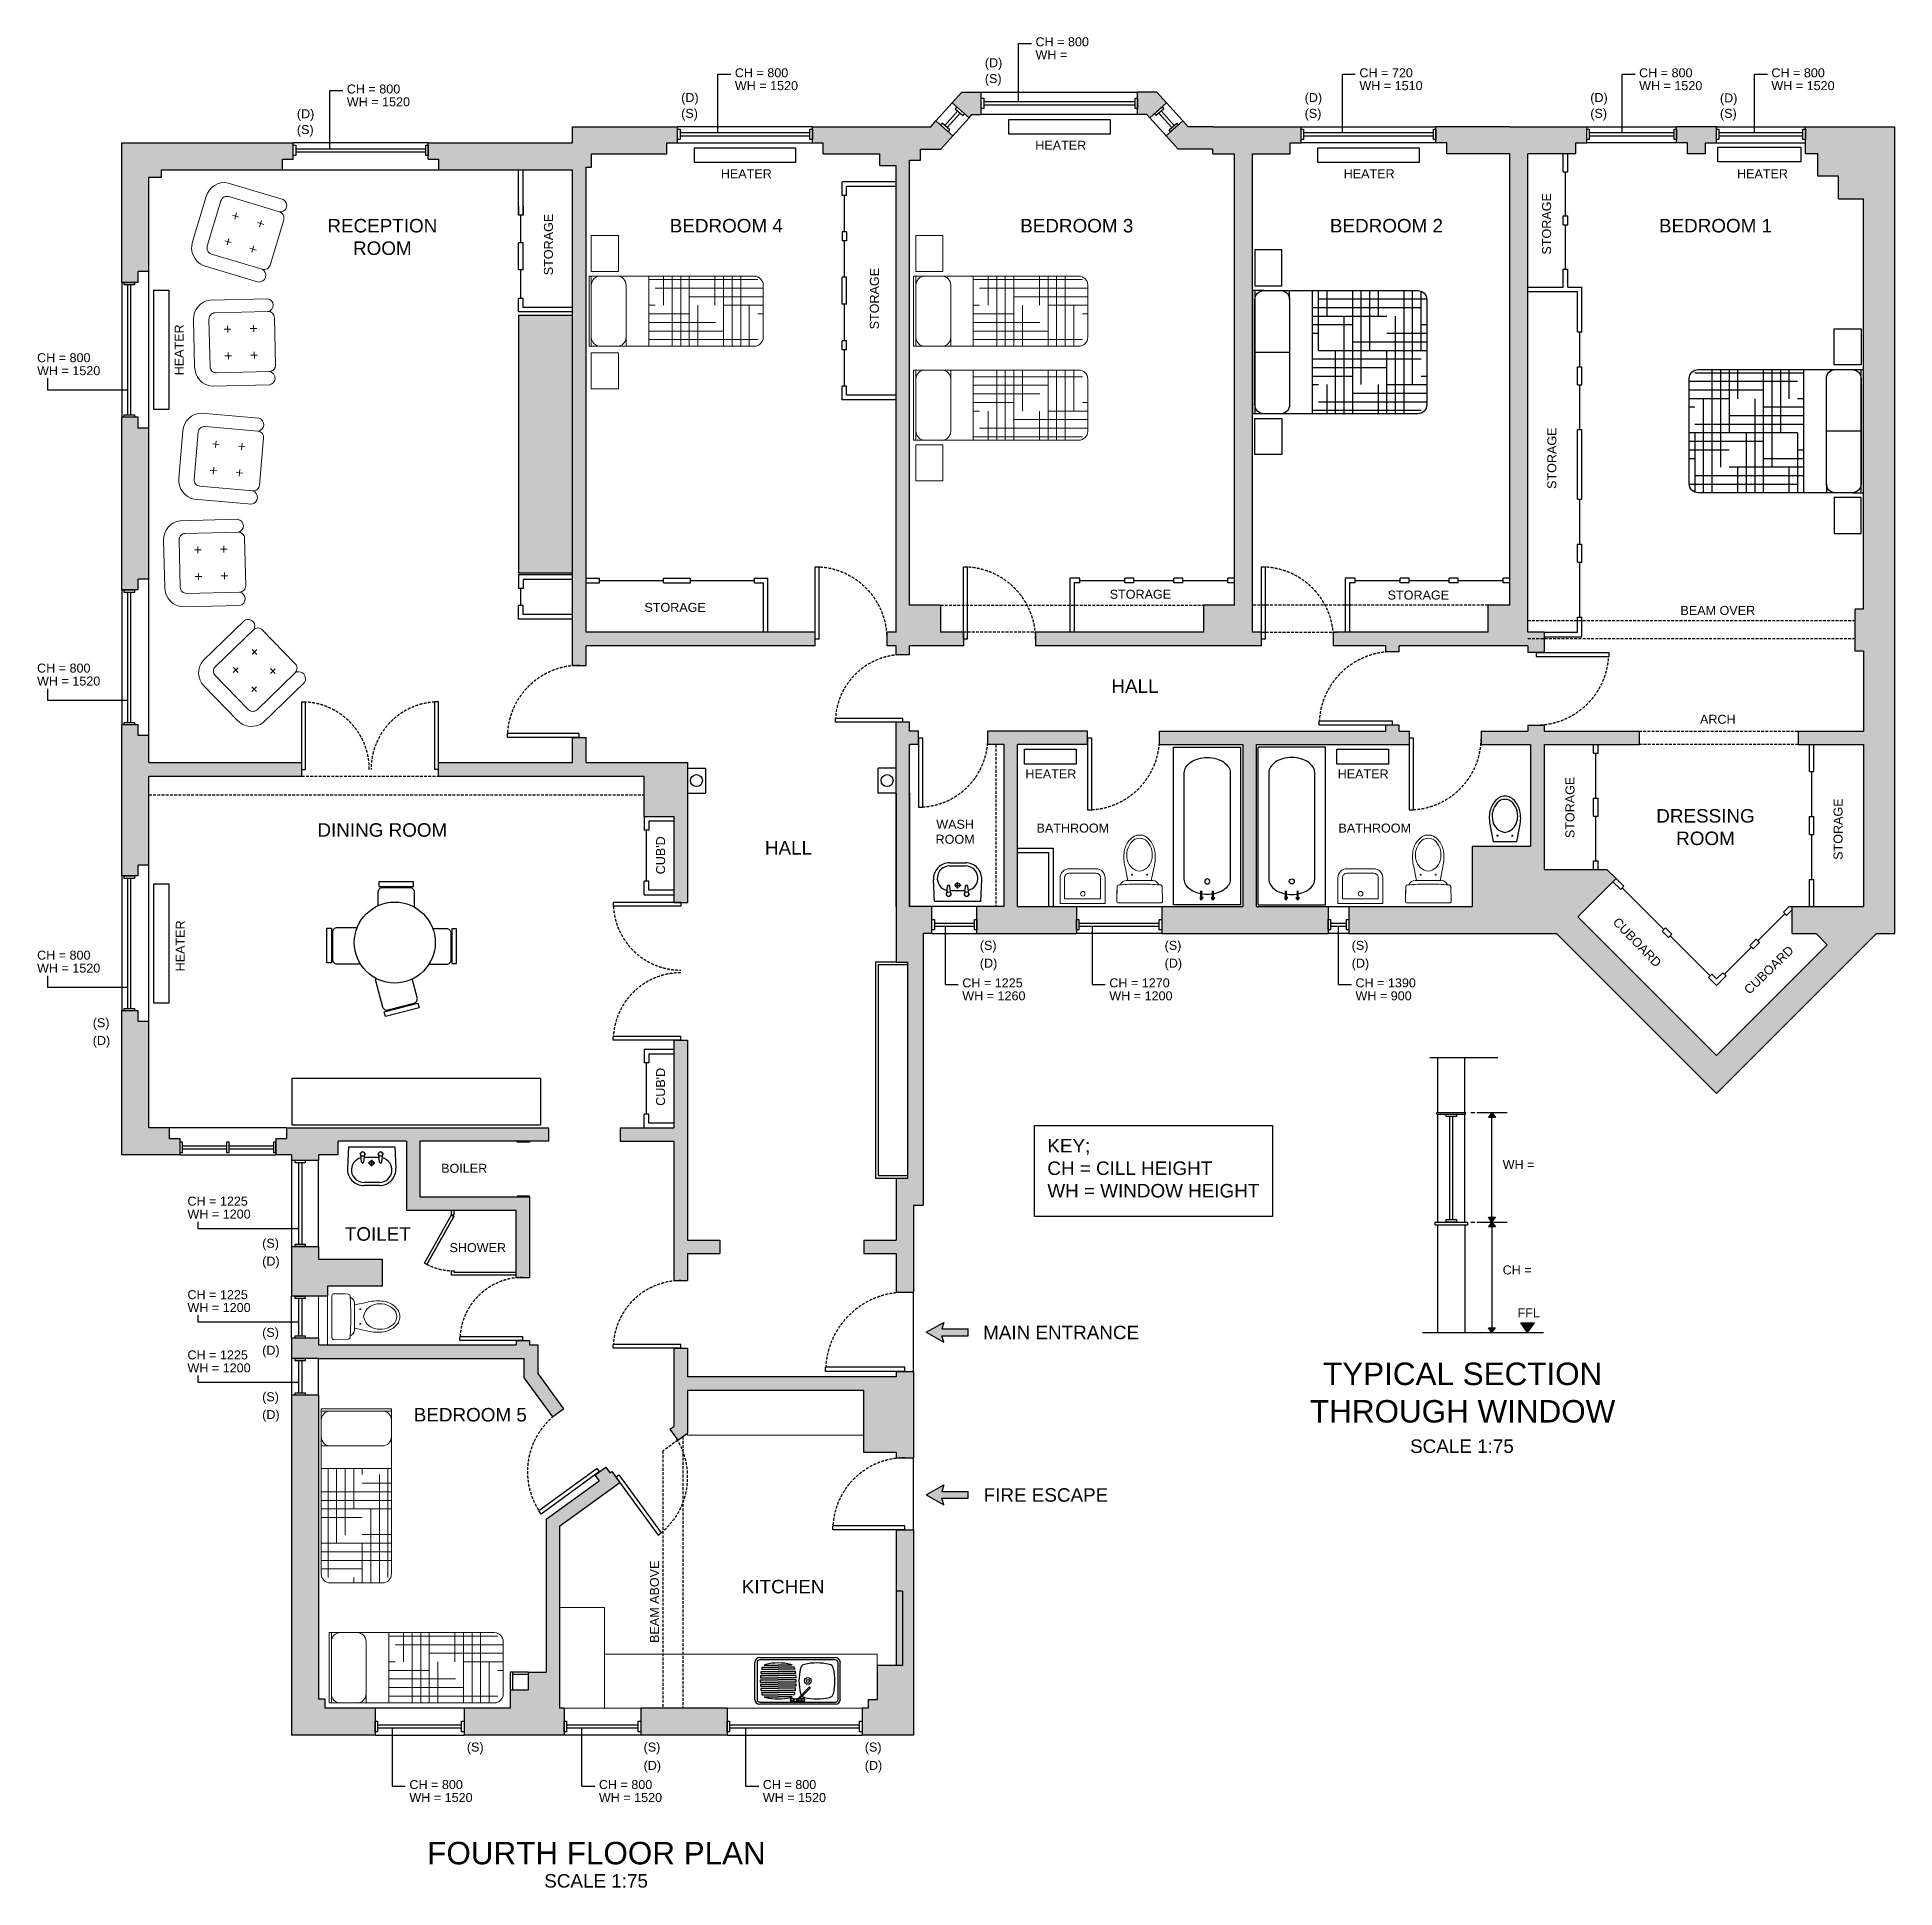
# Model space of a CAD drawing. Extents: x 69234 to 89891, y 55573 to 76150.
import ezdxf

# ---------------------------------------------------------------- set-up
doc = ezdxf.new("R2010")
doc.units = 0
doc.header["$LTSCALE"] = 25
doc.header["$MEASUREMENT"] = 0
doc.linetypes.add('ecw_5', pattern=[25.4, 9.525, -3.175, 1.5875, -3.175, 7.9375])
doc.linetypes.add('HIDDEN', pattern=[0.375, 0.25, -0.125])
doc.layers.get('0').update_dxf_attribs({"lineweight": 9})
doc.layers.add('aFurniture', color=7, linetype='Continuous', lineweight=13)
for name, color, linetype in [('cub', 7, 'Continuous'), ('DETAILS', 8, 'Continuous'), ('DIMENSION', 1, 'Continuous'), ('DOORS', 7, 'Continuous'), ('existing door', 7, 'Continuous'), ('HATCH', 9, 'Continuous'), ('HEATER', 4, 'Continuous'), ('SD', 7, 'Continuous'), ('TEXT-2', 7, 'Continuous'), ('TEXT-3', 7, 'Continuous'), ('TEXT-5', 6, 'Continuous'), ('WALL', 1, 'Continuous'), ('WIN DIM', 7, 'Continuous'), ('window', 9, 'Continuous')]:
    doc.layers.add(name, color=color, linetype=linetype)
doc.styles.add('Arial', font='arial.ttf', dxfattribs={"height": 150})

msp = doc.modelspace()

# ---------------------------------------------------------------- texts
at = {"layer": 'HEATER', "char_height": 100, "width": 5408, "attachment_point": 2, "style": 'Arial'}
for insert in [(80616, 74998), (77119, 74682), (84045, 74682), (88419, 74682), (80506, 68008), (83978, 68008)]:
    msp.add_mtext('HEATER', dxfattribs=dict(at, insert=insert))
at = {"layer": 'HEATER', "char_height": 100, "width": 5408, "attachment_point": 2, "rotation": 90, "style": 'Arial'}
for insert in [(70762, 72673), (70775, 66046)]:
    msp.add_mtext('HEATER', dxfattribs=dict(at, insert=insert))
at = {"layer": 'SD', "char_height": 100, "width": 5408, "attachment_point": 1, "style": 'Arial'}
for s, insert in [('CH = 800', (80335, 76149)), ('(D)', (79772, 75916)), ('WH =', (80335, 76005)), ('CH = 800', (72677, 75624)), ('WH = 1520', (76992, 75661)), ('CH = 800', (76992, 75804)), ('(S)', (79772, 75740)), ('WH = 1510', (83937, 75661)), ('CH = 720', (83937, 75804)), ('WH = 1520', (87047, 75661)), ('CH = 800', (87047, 75804)), ('WH = 1520', (88518, 75661)), ('CH = 800', (88518, 75804)), ('WH = 1520', (72677, 75481)), ('(D)', (76395, 75529)), ('(D)', (83328, 75529)), ('(D)', (86504, 75529)), ('(D)', (87946, 75524)), ('(D)', (72122, 75349)), ('(S)', (76395, 75353)), ('(S)', (83328, 75353)), ('(S)', (86504, 75353)), ('(S)', (87946, 75353)), ('(S)', (72122, 75173)), ('CH = 800', (69233, 72636)), ('WH = 1520', (69233, 72492)), ('WH = 1520', (69233, 69041)), ('CH = 800', (69233, 69185)), ('(S)', (79716, 66102)), ('(S)', (81771, 66102)), ('(S)', (83851, 66102)), ('CH = 800', (69233, 65993)), ('(D)', (79716, 65904)), ('(D)', (81771, 65904)), ('(D)', (83851, 65904)), ('WH = 1520', (69233, 65849)), ('WH = 1260', (79521, 65541)), ('CH = 1225', (79521, 65685)), ('WH = 1200', (81156, 65541)), ('CH = 1270', (81156, 65685)), ('WH = 900', (83893, 65541)), ('CH = 1390', (83893, 65685)), ('(S)', (69852, 65242)), ('(D)', (69852, 65044)), ('WH =', (85530, 63665)), ('CH = 1225', (70905, 63258)), ('WH = 1200', (70905, 63114)), ('(S)', (71736, 62790)), ('(D)', (71736, 62591)), ('CH = ', (85530, 62493)), ('CH = 1225', (70905, 62218)), ('WH = 1200', (70905, 62075)), ('FFL', (85696, 62017)), ('(S)', (71736, 61798)), ('(D)', (71736, 61600)), ('WH = 1200', (70905, 61404)), ('CH = 1225', (70905, 61548)), ('(S)', (71736, 61083)), ('(D)', (71736, 60885)), ('(S)', (74012, 57188)), ('(S)', (75977, 57188)), ('(S)', (78437, 57188)), ('(D)', (75977, 56984)), ('(D)', (78437, 56984)), ('WH = 1520', (73373, 56627)), ('CH = 800', (73373, 56771)), ('WH = 1520', (75480, 56627)), ('CH = 800', (75480, 56771)), ('WH = 1520', (77303, 56627)), ('CH = 800', (77303, 56771))]:
    msp.add_mtext(s, dxfattribs=dict(at, insert=insert))
at = {"layer": 'TEXT-2', "char_height": 100, "width": 5408, "style": 'Arial'}
for s, insert, attachment_point, rotation in [('STORAGE', (85968, 73733), 1, 90), ('STORAGE', (74869, 73503), 1, 90), ('STORAGE', (78493, 72901), 1, 90), ('STORAGE', (86026, 71127), 1, 90), ('STORAGE', (86228, 67244), 1, 90), ('STORAGE', (89209, 67003), 1, 90), ("CUB'D", (76116, 66842), 1, 90), ('CUBOARD', (86819, 66372), 1, 314), ('CUBOARD', (88203, 65572), 1, 44), ("CUB'D", (76116, 64268), 1, 90), ('BEAM ABOVE', (76048, 58753), 2, 90)]:
    msp.add_mtext(s, dxfattribs=dict(at, insert=insert, attachment_point=attachment_point, rotation=rotation))
for s, insert, attachment_point in [('STORAGE', (75986, 69860), 1), ('STORAGE', (81160, 70006), 1), ('STORAGE', (84251, 69997), 1), ('BEAM OVER', (87922, 69826), 2), ('ARCH', (87922, 68616), 2), ('WASH\\PROOM', (79441, 67448), 2), ('BATHROOM', (80750, 67406), 2), ('BATHROOM', (84107, 67406), 2), ('BOILER', (73726, 63623), 1), ('SHOWER', (73819, 62741), 1)]:
    msp.add_mtext(s, dxfattribs=dict(at, insert=insert, attachment_point=attachment_point))
at = {"layer": 'TEXT-3', "char_height": 150, "width": 2769, "style": 'Arial'}
for s, insert, attachment_point in [('RECEPTION\\PROOM', (73072, 74129), 2), ('BEDROOM 4', (76268, 74129), 1), ('BEDROOM 3', (80165, 74129), 1), ('BEDROOM 2', (83609, 74129), 1), ('BEDROOM 1', (87268, 74129), 1), ('HALL', (81441, 69009), 2), ('DRESSING \\PROOM', (87785, 67567), 2), ('DINING ROOM', (73072, 67410), 2), ('HALL', (77588, 67211), 2), ('KEY;\\PCH = CILL HEIGHT\\PWH = WINDOW HEIGHT', (80467, 63899), 1), ('TOILET', (73022, 62918), 2), ('MAIN ENTRANCE', (80620, 61823), 2), ('BEDROOM 5', (74050, 60908), 2), ('SCALE 1:75', (85077, 60558), 2), ('FIRE ESCAPE', (80451, 60016), 2), ('KITCHEN', (77529, 58997), 2), ('SCALE 1:75', (75449, 55725), 2)]:
    msp.add_mtext(s, dxfattribs=dict(at, insert=insert, attachment_point=attachment_point))
at = {"layer": 'TEXT-5', "char_height": 250, "width": 5342, "style": 'Arial'}
for s, insert, attachment_point in [('TYPICAL SECTION \\PTHROUGH WINDOW', (85085, 61413), 2), ('FOURTH FLOOR PLAN', (73571, 56084), 1)]:
    msp.add_mtext(s, dxfattribs=dict(at, insert=insert, attachment_point=attachment_point))

# ---------------------------------------------------------------- blocks, each defined once
blk = doc.blocks.new('BATH')
at = {"color": 8}
for p, q in [((56089, -22122), (55339, -22122)), ((55339, -22122), (55339, -23872)), ((55670, -22192), (55630, -22192)), ((55670, -22202), (55630, -22202)), ((55642, -22173), (55642, -22278)), ((55652, -22173), (55652, -22278)), ((55757, -22192), (55797, -22192)), ((55757, -22202), (55797, -22202)), ((55774, -22173), (55774, -22278)), ((55784, -22173), (55784, -22278)), ((56089, -22122), (56089, -23872)), ((55339, -23872), (56089, -23872))]:
    blk.add_line(p, q, dxfattribs=at)
blk.add_lwpolyline([(55969, -23590), (55969, -22404, 0.141736), (55952, -22344, 0.10716), (55894, -22285, 0.078981), (55816, -22250, 0.066429), (55714, -22236, 0.066429), (55613, -22250, 0.078981), (55534, -22285, 0.10716), (55476, -22344, 0.141736), (55459, -22404), (55459, -23590, 0.141736), (55476, -23650, 0.10716), (55534, -23709, 0.078981), (55613, -23744, 0.066429), (55714, -23758, 0.066429), (55816, -23744, 0.078981), (55894, -23709, 0.10716), (55952, -23650, 0.141736)], format="xyb", close=True, dxfattribs=at)
blk.add_circle((55714, -22381), 27.5, dxfattribs=at)
blk = doc.blocks.new('DOUBLE BED')
at = {"color": 8}
for p, q in [((52577, -26398), (51364, -26398)), ((51554, -26359), (51554, -27729)), ((51649, -26359), (51649, -27446)), ((51745, -26359), (51745, -27065)), ((51840, -26359), (51840, -26684)), ((52126, -26359), (52126, -27729)), ((52221, -26359), (52221, -27446)), ((52316, -26359), (52316, -27065)), ((52411, -26359), (52411, -26684)), ((52507, -26493), (51303, -26493)), ((52126, -26589), (51303, -26589)), ((51745, -26684), (51303, -26684)), ((51364, -26779), (51303, -26779)), ((51459, -26684), (51459, -27729)), ((52030, -26684), (52030, -27729)), ((52577, -26779), (52126, -26779)), ((52577, -26684), (52507, -26684)), ((52577, -26970), (51364, -26970)), ((52577, -26874), (51745, -26874)), ((52507, -27065), (51303, -27065)), ((52126, -27160), (51303, -27160)), ((51745, -27255), (51303, -27255)), ((51364, -27065), (51364, -27721)), ((51935, -27065), (51935, -27729)), ((52507, -27065), (52507, -27729)), ((52577, -27255), (52507, -27255)), ((51364, -27351), (51303, -27351)), ((52577, -27446), (51745, -27446)), ((51840, -27446), (51840, -27729)), ((52577, -27351), (52126, -27351)), ((52411, -27446), (52411, -27729)), ((52507, -27636), (51303, -27636)), ((52577, -27541), (51364, -27541))]:
    blk.add_line(p, q, dxfattribs=at)
for points in [[(53214, -25907), (53214, -26307), (52913, -26307), (52913, -25907)], [(53214, -28182), (53214, -27782), (52913, -27782), (52913, -28182)]]:
    blk.add_lwpolyline(points, close=True, dxfattribs=at)
blk.add_lwpolyline([(52927, -27729), (51403, -27729, -0.414214), (51303, -27629), (51303, -26459, -0.414214), (51403, -26359), (52927, -26359, -0.414214)], format="xyb", dxfattribs=at)
for points in [[(52577, -27729), (52577, -26359)], [(53114, -26359), (53239, -26359)], [(53214, -27729), (53214, -26359)], [(53239, -27729), (53239, -26359)], [(53214, -27044), (52827, -27044)], [(52827, -27629), (52827, -27729)], [(53114, -27729), (53239, -27729)]]:
    blk.add_lwpolyline(points, dxfattribs=at)
blk.add_lwpolyline([(52927, -26359), (53114, -26359, -0.414214), (53214, -26459), (53214, -27629, -0.414214), (53114, -27729), (52927, -27729, -0.414214), (52827, -27629), (52827, -26459, -0.414214)], format="xyb", close=True, dxfattribs=at)
blk = doc.blocks.new('TABLE & CHAIRS')
at = {"color": 8}
for points in [[(60664, -27413), (60664, -27190, 0.414214), (60614, -27140), (60314, -27140, 0.414214), (60264, -27190), (60264, -27449)], [(60104, -27619, 0.139146), (60077, -27618), (59787, -27695, 0.414214), (59751, -27756), (59827, -28046, 0.414214), (59888, -28082), (60095, -28027)], [(60911, -27649), (61063, -27649, -0.414214), (61113, -27699), (61113, -27999, -0.414214), (61063, -28049), (60894, -28049)], [(60657, -28254), (60657, -28405, -0.414214), (60607, -28455), (60307, -28455, -0.414214), (60257, -28405), (60257, -28211)]]:
    blk.add_lwpolyline(points, format="xyb", dxfattribs=at)
for points in [[(60274, -27076), (60274, -27076), (60659, -27076), (60659, -27076), (60659, -27129), (60659, -27129), (60274, -27129), (60274, -27129)], [(61177, -28040), (61177, -28040), (61177, -27654), (61177, -27654), (61124, -27654), (61124, -27654), (61124, -28040), (61124, -28040)], [(59776, -28102), (59776, -28102), (59678, -27729), (59678, -27729), (59729, -27716), (59729, -27716), (59827, -28088), (59827, -28088)], [(60267, -28519), (60267, -28519), (60652, -28519), (60652, -28519), (60652, -28466), (60652, -28466), (60267, -28466), (60267, -28466)]]:
    blk.add_lwpolyline(points, close=True, dxfattribs=at)
blk.add_circle((60500, -27832), 450, dxfattribs=at)
blk = doc.blocks.new('ONE SEAT')
at = {"layer": 'aFurniture', "color": 0, "lineweight": 9}
for points in [[(47229, -27482), (46844, -27993, 0.390886), (46899, -28273)], [(47995, -28059), (47610, -28570, -0.383451), (47320, -28590)]]:
    blk.add_lwpolyline(points, format="xyb", dxfattribs=at)
blk.add_lwpolyline([(47423, -28453), (47002, -28136, -0.414214), (46989, -28038), (47343, -27568, -0.414214), (47441, -27554), (47862, -27871, -0.414214), (47876, -27969), (47521, -28440, -0.414214)], format="xyb", close=True, dxfattribs=at)
for points in [[(47363, -27788), (47422, -27833)], [(47370, -27840), (47415, -27781)], [(47189, -28019), (47248, -28063)], [(47196, -28071), (47241, -28012)], [(47599, -27966), (47659, -28011)], [(47607, -28018), (47651, -27959)], [(47320, -28590), (46899, -28273)], [(47425, -28197), (47485, -28242)], [(47433, -28249), (47477, -28190)]]:
    blk.add_lwpolyline(points, dxfattribs=at)
for centre, radius, start, end in [((47279, -27535), 72.3, 332.6104, 133.3762), ((47925, -28027), 76.8, 335.4461, 130.5405)]:
    blk.add_arc(centre, radius, start, end, dxfattribs=at)
blk = doc.blocks.new('SMALL SINK')
at = {"color": 0, "lineweight": 15}
for points in [[(57006, -22406), (57006, -22122), (56506, -22122), (56506, -22406, 0.414214), (56606, -22506), (56906, -22506, 0.414214)], [(56956, -22406), (56956, -22172), (56556, -22172), (56556, -22406, 0.414214), (56606, -22456), (56906, -22456, 0.414214)]]:
    blk.add_lwpolyline(points, format="xyb", close=True, dxfattribs=at)
blk.add_circle((56753, -22229), 25.4, dxfattribs=at)
blk = doc.blocks.new('TOILET')
at = {"layer": 'aFurniture', "color": 0, "lineweight": 9}
for p, q in [((51617, -22643), (51621, -22804)), ((52106, -22622), (51637, -22622)), ((52126, -22643), (52122, -22804)), ((52123, -22765), (52126, -22643)), ((51741, -22872), (51710, -23024)), ((52019, -22872), (51724, -22872)), ((51789, -22927), (51789, -22947)), ((51955, -22927), (51955, -22947)), ((52033, -23024), (52002, -22872)), ((51799, -22937), (51779, -22937)), ((51945, -22937), (51965, -22937))]:
    blk.add_line(p, q, dxfattribs=at)
for centre, radius, start, end in [((51637, -22642), 20, 90.001, 181.364), ((52106, -22642), 20, 358.636, 90), ((52106, -22642), 20, 358.636, 89.999), ((51641, -22804), 20, 181.361, 265.494), ((51866, -19940), 2892, 265.497, 270.103), ((51724, -22802), 70, 198.725, 269.999), ((51877, -19940), 2892, 269.897, 274.503), ((52019, -22802), 70, 270, 336.803), ((52102, -22804), 20, 274.506, 358.639), ((52191, -23134), 494, 167.161, 187.303), ((51970, -23156), 240, 165.141, 192.866), ((51899, -23139), 167, 99.2656, 164.642), ((51845, -23139), 167, 15.358, 80.7344), ((51774, -23156), 240, 347.134, 14.859), ((51552, -23134), 494, 352.697, 12.839), ((51960, -23153), 262, 189.622, 217.912), ((51982, -23138), 257, 196.116, 219.524), ((51927, -23170), 225, 219.612, 239.382), ((51871, -23228), 114, 220.555, 270.419), ((51872, -23228), 114, 269.58, 319.445), ((51816, -23170), 225, 300.618, 320.388), ((51761, -23138), 257, 320.476, 343.884), ((51783, -23153), 262, 322.088, 350.378), ((51869, -23259), 119, 241.435, 271.154), ((51874, -23259), 119, 268.846, 298.565)]:
    blk.add_arc(centre, radius, start, end, dxfattribs=at)

# ---------------------------------------------------------------- hatches: boundary and pattern name
at = {"layer": 'DIMENSION'}
for points in [[(79588, 61712), (79588, 61788), (79292, 61788), (79314, 61860), (79119, 61750), (79314, 61639), (79292, 61712)], [(79588, 59905), (79588, 59981), (79292, 59981), (79314, 60053), (79119, 59943), (79314, 59832), (79292, 59905)]]:
    msp.add_hatch(color=256, dxfattribs=at).paths.add_polyline_path(points)
at = {"layer": 'HATCH'}
for color, points in [(256, [(79732, 75540), (79517, 75540), (79410, 75421), (79596, 75254), (79628, 75290), (79732, 75290)]), (256, [(81793, 75421), (81686, 75540), (81470, 75540), (81470, 75290), (81574, 75290), (81607, 75254)]), (256, [(79415, 75052), (79228, 75219), (79170, 75154), (77855, 75154), (77855, 74974), (77975, 74974), (77975, 74854), (78605, 74854), (78605, 74724), (78785, 74724), (78785, 69534), (78685, 69534), (78685, 69384), (78785, 69384), (78785, 69284), (78935, 69284), (78935, 69384), (79536, 69384), (79536, 69534), (79280, 69534), (79280, 69834), (78935, 69834), (78935, 74784), (79055, 74784), (79055, 74904), (79281, 74904)]), (256, [(82749, 74854), (83168, 74854), (83168, 74974), (83288, 74974), (83288, 75154), (82308, 75154), (82033, 75154), (81974, 75219), (81788, 75052), (81921, 74904), (82308, 74904), (82308, 74854), (82549, 74854), (82549, 69834), (82204, 69834), (82204, 69534), (80336, 69534), (80336, 69384), (82849, 69384), (82849, 69534), (82749, 69534)]), (256, [(75337, 74704), (75397, 74704), (75397, 74854), (76235, 74854), (76235, 74974), (76355, 74974), (76355, 75154), (75187, 75154), (75187, 74974), (73582, 74974), (73582, 74794), (73702, 74794), (73702, 74674), (75187, 74674), (75187, 69165), (75337, 69165), (75337, 69384), (77885, 69384), (77885, 69534), (75337, 69534)]), (256, [(85811, 74854), (86344, 74854), (86344, 74974), (86464, 74974), (86464, 75154), (85611, 75154), (84788, 75154), (84788, 74974), (84908, 74974), (84908, 74854), (85611, 74854), (85611, 69834), (85366, 69834), (85366, 69534), (83649, 69534), (83649, 69384), (84230, 69384), (84230, 69317), (84380, 69317), (84380, 69384), (85811, 69384), (85811, 69310), (85991, 69310), (85991, 69534), (85811, 69534)]), (256, [(89891, 75154), (88896, 75154), (88896, 74854), (89035, 74854), (89035, 74604), (89265, 74604), (89265, 74354), (89541, 74354), (89541, 69794), (89451, 69794), (89451, 69324), (89541, 69324), (89541, 68434), (88816, 68434), (88816, 68284), (89541, 68284), (89541, 66484), (88750, 66484), (88750, 66184), (89014, 66184), (89139, 66059), (87908, 64829), (86367, 66371), (86791, 66795), (86689, 66897), (85991, 66897), (85991, 68284), (87046, 68284), (87046, 68434), (85991, 68434), (85991, 68501), (85811, 68501), (85811, 68434), (85291, 68434), (85291, 68284), (85841, 68284), (85841, 67154), (85191, 67154), (85191, 66484), (83820, 66484), (83820, 66184), (86129, 66184), (87908, 64405), (89687, 66184), (89891, 66184)]), (256, [(87906, 75154), (87464, 75154), (87464, 74974), (87584, 74974), (87584, 74854), (87786, 74854), (87786, 74974), (87906, 74974)]), (256, [(71962, 74794), (72082, 74794), (72082, 74974), (70177, 74974), (70177, 73424), (70357, 73424), (70357, 73544), (70477, 73544), (70477, 74594), (70617, 74594), (70617, 74674), (71962, 74674)]), (256, [(75187, 73060), (74587, 73060), (74587, 70189), (75187, 70189)]), (256, [(70477, 71804), (70357, 71804), (70357, 71924), (70177, 71924), (70177, 70004), (70357, 70004), (70357, 70124), (70477, 70124)]), (256, [(70477, 67934), (72177, 67934), (72177, 68084), (70477, 68084), (70477, 68384), (70357, 68384), (70357, 68504), (70177, 68504), (70177, 66824), (70357, 66824), (70357, 66944), (70477, 66944)]), (256, [(70701, 64024), (70477, 64024), (70477, 65204), (70357, 65204), (70357, 65324), (70177, 65324), (70177, 63724), (70821, 63724), (70821, 63904), (70701, 63904)]), (1, [(85410, 64192), (85372, 64137), (85449, 64137)]), (256, [(74710, 63254), (73490, 63254), (73490, 63874), (74918, 63874), (74918, 64024), (72007, 64024), (72007, 63904), (71887, 63904), (71887, 63724), (72061, 63724), (72061, 63662), (72361, 63662), (72361, 63724), (72581, 63724), (72581, 63874), (73340, 63874), (73340, 63104), (74560, 63104), (74560, 62360), (74710, 62360)]), (1, [(85410, 62976), (85449, 63031), (85372, 63031)]), (1, [(85410, 62976), (85372, 62921), (85449, 62921)]), (256, [(73071, 62563), (72361, 62563), (72361, 62702), (72061, 62702), (72061, 62153), (72461, 62153), (72461, 62263), (73071, 62263)]), (1, [(85410, 61746), (85449, 61801), (85372, 61801)]), (1, [(85807, 61746), (85885, 61856), (85730, 61856)]), (256, [(74800, 61610), (74710, 61610), (74710, 61660), (74560, 61660), (74560, 61610), (72361, 61610), (72361, 61683), (72061, 61683), (72061, 61460), (72361, 61460), (74650, 61460), (74650, 61241), (74964, 60809), (75085, 60898), (74800, 61290)]), (256, [(72361, 61050), (72061, 61050), (72061, 57270), (72991, 57270), (72991, 57570), (72431, 57570), (72431, 57670), (72361, 57670)]), (256, [(75043, 59593), (75712, 60079), (75667, 60140), (75623, 60201), (75603, 60186), (75556, 60251), (75434, 60162), (75482, 60098), (74893, 59670), (74893, 57970), (74693, 57970), (74693, 57770), (74493, 57770), (74493, 57570), (73981, 57570), (73981, 57270), (75093, 57270), (75093, 57570), (75043, 57570)]), (256, [(76906, 57570), (76805, 57570), (75946, 57570), (75946, 57270), (76906, 57270)])]:
    msp.add_hatch(color=color, dxfattribs=at).paths.add_polyline_path(points)
h = msp.add_hatch(color=256, dxfattribs=at)
h.paths.add_polyline_path([(83590, 66484), (82790, 66484), (82790, 68284), (84491, 68284), (84491, 68359), (84491, 68434), (84380, 68434), (84380, 68501), (84230, 68501), (84230, 68434), (81715, 68434), (81715, 68284), (82640, 68284), (82640, 66484), (81740, 66484), (81740, 66184), (83590, 66184)])
h.paths.add_polyline_path([(80790, 66484), (80135, 66484), (80135, 68284), (80915, 68284), (80915, 68359), (80915, 68434), (79805, 68434), (79805, 68284), (79985, 68284), (79985, 66484), (79684, 66484), (79684, 66184), (80790, 66184)])
h.paths.add_polyline_path([(79184, 66484), (78935, 66484), (78935, 67744), (78935, 68284), (79035, 68284), (79035, 68359), (79035, 68434), (78935, 68434), (78935, 68534), (78785, 68534), (78785, 66484), (78785, 65864), (78915, 65864), (78915, 63464), (78785, 63464), (78785, 62774), (78425, 62774), (78425, 62624), (78785, 62624), (78785, 62194), (78977, 62194), (78977, 63164), (79085, 63164), (79085, 66184), (79184, 66184)])
h.paths.add_polyline_path([(76465, 68084), (75337, 68084), (75337, 68365), (75187, 68365), (75187, 68084), (73697, 68084), (73697, 68009), (73697, 67934), (75337, 67934), (75985, 67934), (75985, 67484), (76315, 67484), (76315, 66527), (76390, 66527), (76465, 66527)])
h.paths.add_polyline_path([(76465, 64997), (76315, 64997), (76315, 64024), (75985, 64024), (75718, 64024), (75718, 63874), (76315, 63874), (76315, 62324), (76465, 62324), (76465, 62624), (76825, 62624), (76825, 62774), (76465, 62774)])
h = msp.add_hatch(color=256, dxfattribs=at)
h.paths.add_polyline_path([(78977, 61314), (78785, 61314), (78785, 61254), (76465, 61254), (76465, 61574), (76315, 61574), (76315, 60704), (76270, 60671), (76359, 60550), (76465, 60627), (76465, 61104), (78425, 61104), (78425, 60414), (78785, 60414), (78785, 60354), (78977, 60354)])
h.paths.add_polyline_path([(78977, 59554), (78785, 59554), (78785, 58872), (78855, 58872), (78855, 58043), (78575, 58043), (78575, 57663), (78475, 57663), (78475, 57570), (78406, 57570), (78406, 57270), (78977, 57270)])
h.paths.add_polyline_path([(78855, 58872), (78785, 58872), (78785, 58043), (78855, 58043)], flags=16)

# ---------------------------------------------------------------- linework, layer by layer
at = {"color": 8}
for p, q in [((77207, 73493), (75683, 73493)), ((76034, 73454), (77247, 73454)), ((76104, 73359), (77307, 73359)), ((76199, 73493), (76199, 73169)), ((76295, 73493), (76295, 72713)), ((76390, 73493), (76390, 72713)), ((76485, 73493), (76485, 72713)), ((76771, 73493), (76771, 73169)), ((76866, 73493), (76866, 72713)), ((76961, 73493), (76961, 72713)), ((77057, 73493), (77057, 72713)), ((77307, 72813), (77307, 73393)), ((80816, 73493), (79292, 73493)), ((79643, 73454), (80856, 73454)), ((79713, 73359), (80916, 73359)), ((79808, 73493), (79808, 73169)), ((79904, 73493), (79904, 72713)), ((79999, 73493), (79999, 72713)), ((80094, 73493), (80094, 72713)), ((80380, 73493), (80380, 73169)), ((80475, 73493), (80475, 72713)), ((80570, 73493), (80570, 72713)), ((80666, 73493), (80666, 72713)), ((80916, 72813), (80916, 73393)), ((76034, 73169), (76104, 73169)), ((76485, 73264), (77307, 73264)), ((76580, 73169), (76580, 72713)), ((76866, 73169), (77307, 73169)), ((77152, 73169), (77152, 72713)), ((79643, 73169), (79713, 73169)), ((80094, 73264), (80916, 73264)), ((80189, 73169), (80189, 72713)), ((80475, 73169), (80916, 73169)), ((80761, 73169), (80761, 72713)), ((76034, 73073), (76485, 73073)), ((76034, 72978), (76776, 72978)), ((77247, 73073), (77307, 73073)), ((79643, 73073), (80094, 73073)), ((79643, 72978), (80385, 72978)), ((80856, 73073), (80916, 73073)), ((76034, 72883), (76866, 72883)), ((76034, 72788), (77247, 72788)), ((79643, 72883), (80475, 72883)), ((79643, 72788), (80856, 72788)), ((79643, 72374), (80856, 72374)), ((79904, 71669), (79904, 72449)), ((79999, 71669), (79999, 72449)), ((80094, 71669), (80094, 72449)), ((80189, 71993), (80189, 72449)), ((80475, 71669), (80475, 72449)), ((80570, 71669), (80570, 72449)), ((80666, 71669), (80666, 72449)), ((80761, 71993), (80761, 72449)), ((80916, 72349), (80916, 71769)), ((79643, 72279), (80475, 72279)), ((79643, 72184), (80385, 72184)), ((79643, 72089), (80094, 72089)), ((79643, 71993), (79713, 71993)), ((79808, 71669), (79808, 71993)), ((80094, 71898), (80916, 71898)), ((80380, 71669), (80380, 71993)), ((80475, 71993), (80916, 71993)), ((80856, 72089), (80916, 72089)), ((79643, 71708), (80856, 71708)), ((79713, 71803), (80916, 71803)), ((80816, 71669), (79292, 71669)), ((73173, 59063), (73173, 60587)), ((72468, 60237), (72468, 59024)), ((72563, 60237), (72563, 59405)), ((72658, 60237), (72658, 59494)), ((72754, 60237), (72754, 59786)), ((72849, 60237), (72849, 60167)), ((73039, 60167), (73039, 58963)), ((73135, 60237), (73135, 59024)), ((73173, 59976), (72393, 59976)), ((73173, 60071), (72849, 60071)), ((73173, 59881), (72393, 59881)), ((73173, 59786), (72393, 59786)), ((72944, 59786), (72944, 58963)), ((72849, 59690), (72393, 59690)), ((73173, 59500), (72849, 59500)), ((73173, 59405), (72393, 59405)), ((73173, 59309), (72393, 59309)), ((72849, 59405), (72849, 58963)), ((73173, 59214), (72393, 59214)), ((72849, 59119), (72393, 59119)), ((72493, 58963), (73073, 58963)), ((72754, 59024), (72754, 58963)), ((74316, 58410), (72792, 58410)), ((73143, 58371), (74356, 58371)), ((73213, 58276), (74416, 58276)), ((73308, 58410), (73308, 58085)), ((73403, 58410), (73403, 57629)), ((73499, 58410), (73499, 57629)), ((73594, 58410), (73594, 57629)), ((73880, 58410), (73880, 58085)), ((73975, 58410), (73975, 57629)), ((74070, 58410), (74070, 57629)), ((74165, 58410), (74165, 57629)), ((74416, 57729), (74416, 58310)), ((73143, 58085), (73213, 58085)), ((73594, 58181), (74416, 58181)), ((73689, 58085), (73689, 57629)), ((73975, 58085), (74416, 58085)), ((74261, 58085), (74261, 57629)), ((73143, 57990), (73594, 57990)), ((73143, 57895), (73885, 57895)), ((74356, 57990), (74416, 57990)), ((73143, 57800), (73975, 57800)), ((73143, 57704), (74356, 57704))]:
    msp.add_line(p, q, dxfattribs=at)
for points in [[(75396, 73945), (75396, 73545), (75697, 73545), (75697, 73945)], [(79005, 73945), (79005, 73545), (79306, 73545), (79306, 73945)], [(75396, 72639), (75396, 72239), (75697, 72239), (75697, 72639)], [(79005, 71217), (79005, 71617), (79306, 71617), (79306, 71217)]]:
    msp.add_lwpolyline(points, close=True, dxfattribs=at)
for points in [[(75371, 72713), (75371, 73493)], [(75496, 73493), (75371, 73493)], [(75396, 72713), (75396, 73493)], [(76034, 72713), (76034, 73493)], [(79105, 73493), (78980, 73493)], [(78980, 72713), (78980, 73493)], [(79005, 72713), (79005, 73493)], [(79643, 72713), (79643, 73493)], [(75371, 72713), (77207, 72713)], [(75783, 72813), (75783, 72713)], [(78980, 72713), (80816, 72713)], [(79392, 72813), (79392, 72713)], [(78980, 72449), (80816, 72449)], [(78980, 72449), (78980, 71669)], [(79005, 72449), (79005, 71669)], [(79392, 72349), (79392, 72449)], [(79643, 72449), (79643, 71669)], [(79105, 71669), (78980, 71669)], [(72393, 60899), (72393, 59063)], [(72393, 60899), (73173, 60899)], [(72393, 60874), (73173, 60874)], [(73173, 60774), (73173, 60899)], [(72493, 60487), (72393, 60487)], [(72393, 60237), (73173, 60237)], [(72480, 57629), (72480, 58410)], [(72605, 58410), (72480, 58410)], [(72505, 57629), (72505, 58410)], [(73143, 57629), (73143, 58410)], [(72892, 57729), (72892, 57629)], [(72480, 57629), (74316, 57629)]]:
    msp.add_lwpolyline(points, dxfattribs=at)
for points in [[(75683, 73493), (75496, 73493, 0.414214), (75396, 73393), (75396, 72813, 0.414214), (75496, 72713), (75683, 72713, 0.414214), (75783, 72813), (75783, 73393, 0.414214)], [(79292, 73493), (79105, 73493, 0.414214), (79005, 73393), (79005, 72813, 0.414214), (79105, 72713), (79292, 72713, 0.414214), (79392, 72813), (79392, 73393, 0.414214)], [(79292, 71669), (79105, 71669, -0.414214), (79005, 71769), (79005, 72349, -0.414214), (79105, 72449), (79292, 72449, -0.414214), (79392, 72349), (79392, 71769, -0.414214)], [(73173, 60587), (73173, 60774, 0.414214), (73073, 60874), (72493, 60874, 0.414214), (72393, 60774), (72393, 60587, 0.414214), (72493, 60487), (73073, 60487, 0.414214)], [(72792, 58410), (72605, 58410, 0.414214), (72505, 58310), (72505, 57729, 0.414214), (72605, 57629), (72792, 57629, 0.414214), (72892, 57729), (72892, 58310, 0.414214)]]:
    msp.add_lwpolyline(points, format="xyb", close=True, dxfattribs=at)
for centre, start, end in [((77207, 73393), 0, 90), ((80816, 73393), 0, 90), ((77207, 72813), 270, 360), ((80816, 72813), 270, 360), ((80816, 72349), 0, 90), ((80816, 71769), 270, 360), ((72493, 59063), 180, 270), ((73073, 59063), 270, 0), ((74316, 58310), 0, 90), ((74316, 57729), 270, 360)]:
    msp.add_arc(centre, 100, start, end, dxfattribs=at)
at = {"layer": 'aFurniture'}
for p, q in [((72361, 61683), (72361, 62153)), ((72461, 62153), (72461, 61610)), ((76465, 60627), (76465, 60604)), ((78425, 60604), (76465, 60604)), ((75543, 58690), (75043, 58690)), ((75543, 58690), (75543, 57570)), ((78575, 58170), (75543, 58170)), ((78575, 58043), (78575, 58170)), ((75543, 57570), (75093, 57570)), ((75946, 57570), (75543, 57570)), ((76906, 57570), (78406, 57570))]:
    msp.add_line(p, q, dxfattribs=at)
at = {"layer": 'cub'}
for p, q in [((86203, 74654), (86203, 74854)), ((86253, 74654), (86253, 74854)), ((74587, 74171), (74587, 74674)), ((74637, 74171), (74637, 74674)), ((86203, 74654), (86253, 74654)), ((78785, 74541), (78185, 74541)), ((78185, 74391), (78185, 74541)), ((78235, 74391), (78185, 74391)), ((78785, 74491), (78235, 74491)), ((78235, 74391), (78235, 74491)), ((74587, 74271), (74587, 74171)), ((74637, 74171), (74587, 74171)), ((74637, 74271), (74637, 74171)), ((86203, 74162), (86253, 74162)), ((86203, 74062), (86203, 74162)), ((86253, 74062), (86253, 74162)), ((78235, 73985), (78185, 73985)), ((78185, 73985), (78185, 73885)), ((78235, 73985), (78185, 73985)), ((78235, 73985), (78235, 73885)), ((86203, 74062), (86253, 74062)), ((74637, 73863), (74587, 73863)), ((74637, 73863), (74587, 73863)), ((74587, 73563), (74587, 73863)), ((74587, 73563), (74587, 73863)), ((74637, 73563), (74637, 73863)), ((74637, 73563), (74637, 73863)), ((78235, 73885), (78185, 73885)), ((74637, 73563), (74587, 73563)), ((74637, 73563), (74587, 73563)), ((86203, 73371), (86203, 73571)), ((86203, 73571), (86253, 73571)), ((86253, 73371), (86253, 73571)), ((78185, 73180), (78185, 73480)), ((78235, 73480), (78185, 73480)), ((78235, 73480), (78185, 73480)), ((78235, 73180), (78235, 73480)), ((85811, 73371), (86203, 73371)), ((86253, 73371), (86411, 73371)), ((86411, 72873), (86411, 73371)), ((74587, 73095), (74587, 73245)), ((74637, 73245), (74587, 73245)), ((74637, 73145), (74637, 73245)), ((75187, 73145), (74637, 73145)), ((78235, 73180), (78185, 73180)), ((78235, 73180), (78185, 73180)), ((85811, 73321), (86361, 73321)), ((86361, 72873), (86361, 73321)), ((75187, 73095), (74587, 73095)), ((78185, 72674), (78185, 72774)), ((78235, 72774), (78185, 72774)), ((78235, 72674), (78235, 72774)), ((86361, 72873), (86411, 72873)), ((78235, 72674), (78185, 72674)), ((78235, 72674), (78185, 72674)), ((86361, 72486), (86411, 72486)), ((86361, 72286), (86361, 72486)), ((86411, 72286), (86411, 72486)), ((78185, 72119), (78185, 72269)), ((78235, 72269), (78185, 72269)), ((78785, 72119), (78185, 72119)), ((78235, 72169), (78235, 72269)), ((78785, 72169), (78235, 72169)), ((86361, 72286), (86411, 72286)), ((86361, 71014), (86361, 71786)), ((86361, 71786), (86411, 71786)), ((86411, 71014), (86411, 71786)), ((86361, 71014), (86411, 71014)), ((86361, 70514), (86411, 70514)), ((86361, 70314), (86361, 70514)), ((86411, 70314), (86411, 70514)), ((86361, 70314), (86411, 70314)), ((74587, 70171), (74587, 70021)), ((75187, 70171), (74587, 70171)), ((74637, 70121), (74637, 70021)), ((75187, 70121), (74637, 70121)), ((75337, 70134), (75487, 70134)), ((75337, 70084), (75487, 70084)), ((75487, 70084), (75487, 70134)), ((76198, 70134), (76498, 70134)), ((76198, 70084), (76198, 70134)), ((76198, 70084), (76198, 70134)), ((76198, 70084), (76498, 70084)), ((76498, 70084), (76498, 70134)), ((76498, 70084), (76498, 70134)), ((77209, 70134), (77359, 70134)), ((77209, 70084), (77209, 70134)), ((77209, 70084), (77309, 70084)), ((77309, 69534), (77309, 70084)), ((77359, 69534), (77359, 70134)), ((80827, 70134), (80716, 70134)), ((80716, 70134), (80716, 69534)), ((80827, 70084), (80766, 70084)), ((80766, 70084), (80766, 69534)), ((80827, 70084), (80827, 70134)), ((81427, 70134), (81327, 70134)), ((81327, 70084), (81327, 70134)), ((81427, 70084), (81327, 70084)), ((81427, 70084), (81427, 70134)), ((81974, 70134), (81874, 70134)), ((81874, 70084), (81874, 70134)), ((81974, 70084), (81874, 70084)), ((81974, 70084), (81974, 70134)), ((82549, 70134), (82474, 70134)), ((82474, 70084), (82474, 70134)), ((82549, 70084), (82474, 70084)), ((83778, 70134), (83778, 69534)), ((83889, 70134), (83778, 70134)), ((83828, 70084), (83828, 69534)), ((83889, 70084), (83828, 70084)), ((83889, 70084), (83889, 70134)), ((84389, 70084), (84389, 70134)), ((84489, 70134), (84389, 70134)), ((84489, 70084), (84389, 70084)), ((84489, 70084), (84489, 70134)), ((85036, 70134), (84936, 70134)), ((84936, 70084), (84936, 70134)), ((85036, 70084), (84936, 70084)), ((85036, 70084), (85036, 70134)), ((85611, 70134), (85536, 70134)), ((85536, 70084), (85536, 70134)), ((85611, 70084), (85536, 70084)), ((74637, 70021), (74587, 70021)), ((74637, 69830), (74587, 69830)), ((74587, 69680), (74587, 69830)), ((74637, 69730), (74637, 69830)), ((75187, 69680), (74587, 69680)), ((75187, 69730), (74637, 69730)), ((86361, 69534), (86361, 69700)), ((86361, 69700), (86411, 69700)), ((86411, 69484), (86411, 69700)), ((85991, 69534), (86361, 69534)), ((85991, 69484), (86411, 69484)), ((86541, 68190), (86541, 68284)), ((86541, 68190), (86591, 68190)), ((86591, 68190), (86591, 68284)), ((88941, 67984), (88941, 68284)), ((88991, 67984), (88991, 68284)), ((76465, 68024), (76665, 68024)), ((76665, 68024), (76665, 67744)), ((78785, 68024), (78585, 68024)), ((78585, 67744), (78585, 68024)), ((88941, 67984), (88991, 67984)), ((76465, 67744), (76665, 67744)), ((78785, 67744), (78585, 67744)), ((86541, 67690), (86591, 67690)), ((86541, 67490), (86541, 67690)), ((86591, 67490), (86591, 67690)), ((75985, 67484), (75985, 67334)), ((76315, 67434), (76035, 67434)), ((76035, 67434), (76035, 67334)), ((86541, 67490), (86591, 67490)), ((88941, 67484), (88991, 67484)), ((88941, 67284), (88941, 67484)), ((88991, 67284), (88991, 67484)), ((76035, 67334), (75985, 67334)), ((88941, 67284), (88991, 67284)), ((80135, 67134), (80535, 67134)), ((80135, 67084), (80485, 67084)), ((80485, 66484), (80485, 67084)), ((80535, 66484), (80535, 67134)), ((86541, 66897), (86541, 66990)), ((86541, 66990), (86591, 66990)), ((86591, 66897), (86591, 66990)), ((76035, 66764), (75985, 66764)), ((75985, 66614), (75985, 66764)), ((76035, 66664), (76035, 66764)), ((86842, 66673), (86756, 66759)), ((86877, 66709), (86791, 66795)), ((88941, 66784), (88991, 66784)), ((88941, 66484), (88941, 66784)), ((88991, 66484), (88991, 66784)), ((75985, 66614), (76315, 66614)), ((76315, 66664), (76035, 66664)), ((86842, 66673), (86877, 66709)), ((88651, 66420), (88714, 66484)), ((88686, 66385), (88651, 66420)), ((88686, 66385), (88750, 66448)), ((88714, 66484), (88750, 66484)), ((87304, 66211), (87340, 66246)), ((87375, 66140), (87304, 66211)), ((87410, 66175), (87340, 66246)), ((87375, 66140), (87410, 66175)), ((88279, 66049), (88350, 66120)), ((88385, 66084), (88350, 66120)), ((88315, 66013), (88279, 66049)), ((88315, 66013), (88385, 66084)), ((78785, 65864), (78555, 65864)), ((78555, 65864), (78555, 63464)), ((78585, 65834), (78585, 63494)), ((78915, 65834), (78585, 65834)), ((87820, 65695), (87855, 65731)), ((87908, 65607), (87820, 65695)), ((87908, 65678), (87855, 65731)), ((87908, 65678), (87979, 65748)), ((87908, 65607), (88014, 65713)), ((88014, 65713), (87979, 65748)), ((76315, 64894), (75985, 64894)), ((75985, 64894), (75985, 64744)), ((76035, 64744), (75985, 64744)), ((76315, 64844), (76035, 64844)), ((76035, 64844), (76035, 64744)), ((75985, 64024), (75985, 64174)), ((76035, 64174), (75985, 64174)), ((76035, 64074), (76035, 64174)), ((76315, 64074), (76035, 64074)), ((74570, 63864), (74570, 63874)), ((74710, 63864), (74570, 63864)), ((74710, 63874), (74710, 63864)), ((75985, 64024), (76315, 64024)), ((78555, 63464), (78785, 63464)), ((78585, 63494), (78915, 63494)), ((74570, 63264), (74570, 63254)), ((74710, 63264), (74570, 63264)), ((74710, 63254), (74710, 63264)), ((74493, 57970), (74493, 57770)), ((74693, 57970), (74493, 57970)), ((74518, 57970), (74518, 57770)), ((74693, 57945), (74518, 57945))]:
    msp.add_line(p, q, dxfattribs=at)
for centre in [(76565, 67884), (78685, 67884)]:
    msp.add_circle(centre, 66.8, dxfattribs=at)
at = {"layer": 'DETAILS'}
for p, q in [((74587, 73060), (75187, 73060)), ((74587, 73060), (74587, 70189)), ((75187, 70189), (74587, 70189)), ((85394, 67358), (85425, 67206)), ((85686, 67206), (85717, 67358)), ((85425, 67206), (85686, 67206)), ((85482, 67271), (85462, 67271)), ((85472, 67261), (85472, 67281)), ((85628, 67271), (85648, 67271)), ((85638, 67261), (85638, 67281)), ((77214, 57668), (77214, 58078)), ((77239, 58078), (77239, 57668)), ((77269, 58133), (78110, 58133)), ((78110, 58108), (77269, 58108)), ((77318, 58049), (77475, 58049)), ((77631, 58049), (77475, 58049)), ((78140, 57668), (78140, 58078)), ((78164, 57668), (78164, 58078)), ((77275, 57885), (77475, 57885)), ((77275, 57861), (77475, 57861)), ((77276, 57908), (77475, 57908)), ((77277, 57932), (77475, 57932)), ((77280, 57955), (77475, 57955)), ((77284, 57979), (77475, 57979)), ((77288, 58003), (77475, 58003)), ((77296, 58026), (77475, 58026)), ((77653, 58026), (77475, 58026)), ((77661, 58003), (77475, 58003)), ((77665, 57979), (77475, 57979)), ((77669, 57955), (77475, 57955)), ((77672, 57932), (77475, 57932)), ((77673, 57908), (77475, 57908)), ((77674, 57885), (77475, 57885)), ((77674, 57861), (77475, 57861)), ((77269, 57638), (78110, 57638)), ((77276, 57838), (77475, 57838)), ((77277, 57814), (77475, 57814)), ((77280, 57791), (77475, 57791)), ((77284, 57767), (77475, 57767)), ((77288, 57744), (77475, 57744)), ((77296, 57720), (77475, 57720)), ((77318, 57697), (77475, 57697)), ((77673, 57838), (77475, 57838)), ((77672, 57814), (77475, 57814)), ((77669, 57791), (77475, 57791)), ((77665, 57767), (77475, 57767)), ((77661, 57744), (77475, 57744)), ((77653, 57720), (77475, 57720)), ((77631, 57697), (77475, 57697)), ((77643, 57675), (77689, 57675)), ((77643, 57649), (77689, 57649)), ((77684, 57667), (77819, 57802)), ((77735, 57649), (77689, 57649)), ((77694, 57657), (77829, 57792)), ((77735, 57675), (77713, 57675)), ((78110, 57613), (77269, 57613))]:
    msp.add_line(p, q, dxfattribs=at)
at = {"layer": 'DETAILS', "color": 8}
for p, q in [((79381, 66971), (79556, 66971)), ((79381, 66936), (79556, 66936)), ((79211, 66541), (79199, 66780)), ((79726, 66541), (79738, 66780)), ((79726, 66541), (79211, 66541)), ((79354, 66708), (79344, 66624)), ((79394, 66624), (79384, 66708)), ((79389, 66661), (79549, 66661)), ((79554, 66708), (79544, 66624)), ((79594, 66624), (79584, 66708)), ((72696, 63812), (72684, 63573)), ((72696, 63812), (73211, 63812)), ((72828, 63729), (72838, 63645)), ((72868, 63645), (72878, 63729)), ((73033, 63692), (72874, 63692)), ((73028, 63729), (73038, 63645)), ((73068, 63645), (73078, 63729)), ((73211, 63812), (73223, 63573)), ((73041, 63417), (72866, 63417)), ((73041, 63382), (72866, 63382))]:
    msp.add_line(p, q, dxfattribs=at)
at = {"layer": 'DETAILS', "color": 8, "linetype": 'ecw_5'}
for p, q in [((79469, 66686), (79469, 66756)), ((79433, 66721), (79508, 66721)), ((72989, 63632), (72914, 63632)), ((72953, 63667), (72953, 63597))]:
    msp.add_line(p, q, dxfattribs=at)
at = {"layer": 'DETAILS'}
msp.add_lwpolyline([(72068, 64054), (72068, 64575), (74832, 64575), (74832, 64054)], close=True, dxfattribs=at)
at = {"layer": 'DETAILS', "color": 8}
for centre in [(79469, 66721), (79369, 66621), (79569, 66621), (72853, 63732), (72953, 63632), (73053, 63732)]:
    msp.add_circle(centre, 25, dxfattribs=at)
at = {"layer": 'DETAILS'}
for centre, radius in [((77804, 57873), 37), ((77804, 57873), 17), ((77629, 57662), 20), ((77629, 57662), 15), ((77750, 57662), 20), ((77750, 57662), 15)]:
    msp.add_circle(centre, radius, dxfattribs=at)
for centre, radius, start, end in [((85644, 67486), 262, 142.088, 170.378), ((85666, 67472), 257, 140.476, 163.884), ((85611, 67504), 225, 120.618, 140.388), ((85554, 67561), 114, 89.58, 139.445), ((85553, 67593), 119, 88.846, 118.565), ((85558, 67593), 119, 61.435, 91.154), ((85556, 67561), 114, 40.555, 90.419), ((85500, 67504), 225, 39.612, 59.382), ((85444, 67472), 257, 16.116, 39.524), ((85467, 67486), 262, 9.622, 37.912), ((85875, 67467), 494, 172.697, 192.839), ((85653, 67490), 240, 167.134, 194.859), ((85582, 67472), 167, 195.358, 260.7344), ((85528, 67472), 167, 279.2656, 344.642), ((85457, 67490), 240, 345.141, 12.866), ((85236, 67467), 494, 347.161, 7.303), ((77269, 58078), 55, 90, 180), ((77269, 58078), 30, 90, 180), ((77349, 57998), 60, 103.2935, 121.6361), ((77475, 57468), 605, 89.9999, 103.2944), ((77475, 57468), 605, 76.7052, 89.9997), ((77600, 57998), 60, 58.3666, 76.7092), ((77779, 57998), 60, 103.2946, 166.7056), ((77904, 57468), 605, 89.9999, 103.2944), ((77904, 57468), 605, 76.7052, 89.9997), ((78030, 57998), 60, 13.295, 76.706), ((78110, 58078), 55, 0, 90), ((78110, 58078), 30, 0, 90), ((77880, 57873), 605, 178.8863, 180), ((77880, 57873), 605, 180.0001, 181.1138), ((77880, 57873), 605, 174.4226, 176.6568), ((77880, 57873), 605, 169.9253, 172.1802), ((77880, 57873), 605, 166.7053, 167.6541), ((77349, 57998), 60, 152.6627, 166.7057), ((77600, 57998), 60, 13.2941, 27.3371), ((77069, 57873), 605, 12.346, 13.2948), ((77069, 57873), 605, 7.82, 10.0749), ((77069, 57873), 605, 3.3434, 5.5776), ((77069, 57873), 605, 0.0001, 1.1139), ((77069, 57873), 605, 358.8855, 359.9992), ((78310, 57873), 605, 166.7056, 180.0001), ((78310, 57873), 605, 180.0003, 193.2947), ((77499, 57873), 605, 0.0003, 13.2948), ((77499, 57873), 605, 346.7048, 359.9993), ((77269, 57668), 55, 180, 270), ((77269, 57668), 30, 180, 270), ((77880, 57873), 605, 183.3434, 185.5776), ((77880, 57873), 605, 187.82, 190.0749), ((77880, 57873), 605, 192.3459, 193.2947), ((77349, 57748), 60, 193.2949, 207.3378), ((77349, 57748), 60, 238.3664, 256.7092), ((77475, 58278), 605, 256.7056, 270), ((77475, 58278), 605, 270.0003, 283.2947), ((77600, 57748), 60, 283.2932, 301.6361), ((77600, 57748), 60, 332.6627, 346.7055), ((77069, 57873), 605, 346.7053, 347.6541), ((77069, 57873), 605, 349.9244, 352.1794), ((77069, 57873), 605, 354.4226, 356.6569), ((77689, 57662), 13.5, 76.1614, 13.8361), ((77689, 57662), 7, 135.0424, 315.0424), ((77779, 57748), 60, 193.295, 215.6127), ((77779, 57748), 60, 229.0266, 256.7056), ((77904, 58278), 605, 256.7056, 270), ((77824, 57797), 7, 315.0424, 135.0424), ((77904, 58278), 605, 270.0003, 283.2947), ((78030, 57748), 60, 283.2946, 346.7056), ((78110, 57668), 30, 270, 0), ((78110, 57668), 55, 270, 0)]:
    msp.add_arc(centre, radius, start, end, dxfattribs=at)
at = {"layer": 'DETAILS', "color": 8}
for centre, radius, start, end in [((79381, 66789), 182, 90, 182.9407), ((79381, 66798), 138, 90, 256.569), ((79556, 66789), 182, 357.1791, 90.0002), ((79556, 66798), 138, 283.6821, 89.9999), ((79369, 66621), 25, 173.2436, 6.7562), ((79369, 66706), 15, 6.7605, 173.2482), ((79569, 66621), 25, 173.2436, 6.7562), ((79569, 66706), 15, 6.7605, 173.2482), ((72866, 63555), 138, 103.6821, 269.9999), ((72853, 63732), 25, 353.2436, 186.7562), ((72853, 63647), 15, 186.7605, 353.2482), ((73053, 63732), 25, 353.2436, 186.7562), ((73053, 63647), 15, 186.7605, 353.2482), ((73041, 63555), 138, 270, 76.569), ((72866, 63564), 182, 177.1791, 270.0002), ((73041, 63564), 182, 270, 2.9407)]:
    msp.add_arc(centre, radius, start, end, dxfattribs=at)
at = {"layer": 'DIMENSION'}
for p, q in [((79119, 61750), (79314, 61860)), ((79314, 61860), (79292, 61788)), ((79292, 61788), (79588, 61788)), ((79588, 61712), (79588, 61788)), ((79119, 61750), (79314, 61639)), ((79314, 61639), (79292, 61712)), ((79292, 61712), (79588, 61712)), ((79119, 59943), (79314, 60053)), ((79119, 59943), (79314, 59832)), ((79314, 60053), (79292, 59981)), ((79292, 59981), (79588, 59981)), ((79588, 59905), (79588, 59981)), ((79292, 59905), (79588, 59905)), ((79314, 59832), (79292, 59905))]:
    msp.add_line(p, q, dxfattribs=at)
at = {"layer": 'DOORS'}
for p, q in [((86228, 74162), (86228, 74654)), ((78210, 73985), (78210, 74391)), ((74612, 73863), (74612, 74171)), ((86228, 73571), (86228, 74062)), ((78210, 73480), (78210, 73885)), ((74612, 73245), (74612, 73563)), ((78210, 72774), (78210, 73180)), ((86386, 72486), (86386, 72873)), ((78210, 72269), (78210, 72674)), ((86386, 71786), (86386, 72286)), ((86386, 70514), (86386, 71014)), ((86386, 69700), (86386, 70314)), ((75487, 70109), (76198, 70109)), ((76498, 70109), (77209, 70109)), ((80827, 70109), (81327, 70109)), ((81427, 70109), (81874, 70109)), ((81974, 70109), (82474, 70109)), ((83889, 70109), (84389, 70109)), ((84489, 70109), (84936, 70109)), ((85036, 70109), (85536, 70109)), ((74612, 69830), (74612, 70021)), ((86566, 67690), (86566, 68190)), ((88966, 67484), (88966, 67984)), ((86566, 66990), (86566, 67490)), ((76010, 66764), (76010, 67334)), ((88966, 66784), (88966, 67284)), ((86859, 66691), (87322, 66228)), ((88368, 66102), (88668, 66402)), ((87393, 66158), (87837, 65713)), ((87997, 65731), (88297, 66031)), ((76010, 64174), (76010, 64744))]:
    msp.add_line(p, q, dxfattribs=at)
at = {"layer": 'existing door'}
for p, q in [((77885, 70259), (77929, 70259)), ((77885, 69459), (77885, 70259)), ((77929, 69459), (77929, 70259)), ((79536, 70259), (79579, 70259)), ((79536, 69459), (79536, 70259)), ((79579, 69459), (79579, 70259)), ((82849, 70259), (82893, 70259)), ((82849, 69459), (82849, 70259)), ((82893, 69459), (82893, 70259)), ((77885, 69459), (77929, 69459)), ((79536, 69459), (79579, 69459)), ((82849, 69459), (82893, 69459)), ((85901, 69310), (86710, 69310)), ((85901, 69310), (85901, 69265)), ((85901, 69265), (86710, 69265)), ((86710, 69310), (86710, 69265)), ((72177, 68759), (72218, 68759)), ((72177, 68009), (72177, 68759)), ((72218, 68009), (72218, 68759)), ((73697, 68759), (73656, 68759)), ((73656, 68009), (73656, 68759)), ((73697, 68009), (73697, 68759)), ((75262, 68409), (74462, 68409)), ((74462, 68365), (74462, 68409)), ((75262, 68365), (75262, 68409)), ((78860, 68575), (78110, 68575)), ((78110, 68534), (78110, 68575)), ((78860, 68534), (78110, 68534)), ((78860, 68534), (78860, 68575)), ((84305, 68545), (83489, 68545)), ((83489, 68501), (83489, 68545)), ((84305, 68501), (83489, 68501)), ((84305, 68501), (84305, 68545)), ((75262, 68365), (74462, 68365)), ((79035, 68359), (79077, 68359)), ((79035, 68359), (79035, 67589)), ((79077, 68359), (79077, 67589)), ((80915, 68359), (80915, 67559)), ((80915, 68359), (80959, 68359)), ((80959, 68359), (80959, 67559)), ((84491, 68359), (84491, 67559)), ((84491, 68359), (84535, 68359)), ((84535, 68359), (84535, 67559)), ((72177, 68009), (72218, 68009)), ((73697, 68009), (73656, 68009)), ((79035, 67589), (79077, 67589)), ((80915, 67559), (80959, 67559)), ((84491, 67559), (84535, 67559)), ((75640, 66527), (75640, 66486)), ((76390, 66527), (75640, 66527)), ((76390, 66527), (76390, 66486)), ((76390, 66486), (75640, 66486)), ((76390, 65038), (75640, 65038)), ((75640, 64997), (75640, 65038)), ((76390, 64997), (75640, 64997)), ((76390, 64997), (76390, 65038)), ((73541, 62520), (73841, 63054)), ((73567, 62505), (73867, 63039)), ((73867, 63039), (73567, 62505)), ((73841, 63054), (73841, 63104)), ((73841, 63054), (73871, 63054)), ((73841, 63054), (73867, 63039)), ((73871, 63054), (73871, 63104)), ((73567, 62505), (73541, 62520)), ((73841, 62385), (73841, 62434)), ((73841, 62434), (73871, 62434)), ((74560, 62385), (73841, 62385)), ((73871, 62415), (73871, 62434)), ((74560, 62415), (73871, 62415)), ((74635, 61698), (73935, 61698)), ((73935, 61660), (73935, 61698)), ((74635, 61660), (73935, 61660)), ((74635, 61660), (74635, 61698)), ((76390, 61615), (75640, 61615)), ((75640, 61574), (75640, 61615)), ((76390, 61574), (75640, 61574)), ((76390, 61574), (76390, 61615)), ((78001, 61314), (78001, 61362)), ((78881, 61362), (78001, 61362)), ((78881, 61314), (78881, 61362)), ((78881, 61314), (78001, 61314)), ((75460, 60235), (74813, 59765)), ((75486, 60200), (74839, 59729)), ((75486, 60200), (75460, 60235)), ((75667, 60140), (75703, 60166)), ((75667, 60140), (76138, 59493)), ((75703, 60166), (76174, 59519)), ((74839, 59729), (74813, 59765)), ((76138, 59493), (76174, 59519)), ((78081, 59554), (78081, 59598)), ((78881, 59598), (78081, 59598)), ((78881, 59554), (78081, 59554)), ((78881, 59554), (78881, 59598))]:
    msp.add_line(p, q, dxfattribs=at)
at = {"layer": 'HATCH'}
for p, q in [((87906, 74974), (88896, 74974)), ((84720, 64804), (85476, 64804)), ((84799, 64176), (84799, 64192)), ((84810, 64192), (84799, 64192)), ((84799, 64176), (85118, 64176)), ((84810, 62976), (84810, 64176)), ((85110, 64192), (85118, 64192)), ((85110, 62976), (85110, 64176)), ((85118, 64176), (85118, 64192)), ((84780, 62976), (85140, 62976)), ((84780, 62946), (84780, 62976)), ((84780, 62946), (84810, 62946)), ((85110, 62946), (85140, 62946)), ((85140, 62976), (85140, 62946)), ((84639, 61746), (85982, 61746))]:
    msp.add_line(p, q, dxfattribs=at)
at = {"layer": 'HATCH', "linetype": 'HIDDEN', "ltscale": 5}
for p, q in [((79280, 69834), (82204, 69834)), ((85366, 69834), (82749, 69834)), ((89451, 69659), (85811, 69659)), ((80362, 69534), (79489, 69534)), ((82849, 69534), (83696, 69534)), ((89451, 69459), (85811, 69459)), ((87046, 68434), (88816, 68434)), ((79895, 68284), (79895, 66484)), ((88816, 68284), (87046, 68284)), ((72177, 67934), (73697, 67934)), ((70477, 67727), (75985, 67727)), ((76359, 60550), (76192, 60429)), ((76412, 60589), (76412, 57570)), ((76192, 60429), (76192, 57570))]:
    msp.add_line(p, q, dxfattribs=at)
at = {"layer": 'HATCH', "color": 2}
for p, q in [((84810, 64192), (84810, 64804)), ((85110, 64192), (85110, 64804)), ((84810, 64192), (85110, 64192)), ((84810, 61746), (84810, 62946)), ((84810, 62946), (85110, 62946)), ((85110, 62946), (85110, 61746))]:
    msp.add_line(p, q, dxfattribs=at)
at = {"layer": 'HATCH', "color": 1}
for p, q in [((85174, 64192), (85220, 64192)), ((85243, 64192), (85578, 64192)), ((85410, 64192), (85372, 64137)), ((85449, 64137), (85372, 64137)), ((85410, 62976), (85410, 64192)), ((85410, 64192), (85449, 64137)), ((85372, 63031), (85449, 63031)), ((85410, 62976), (85372, 63031)), ((85410, 62976), (85449, 63031)), ((85174, 62976), (85220, 62976)), ((85243, 62976), (85578, 62976)), ((85410, 62976), (85372, 62921)), ((85449, 62921), (85372, 62921)), ((85410, 62976), (85410, 61746)), ((85410, 62976), (85449, 62921)), ((85372, 61801), (85449, 61801)), ((85410, 61746), (85372, 61801)), ((85410, 61746), (85449, 61801)), ((85807, 61746), (85730, 61856)), ((85730, 61856), (85885, 61856)), ((85807, 61746), (85885, 61856))]:
    msp.add_line(p, q, dxfattribs=at)
at = {"layer": 'HATCH'}
msp.add_lwpolyline([(80325, 64050), (82972, 64050), (82972, 63038), (80325, 63038)], close=True, dxfattribs=at)
at = {"layer": 'HATCH', "linetype": 'HIDDEN', "ltscale": 5}
for centre, radius, start, end in [((77885, 69459), 800, 0, 86.8589), ((79536, 69459), 800, 0, 86.8589), ((82849, 69459), 800, 0, 86.8589), ((78860, 68534), 750, 90, 176.8589), ((84305, 68501), 816, 90, 176.8589), ((85901, 69310), 809, 270, 356.8589), ((75262, 68365), 800, 90, 176.8589), ((72177, 68009), 750, 0, 86.8589), ((73697, 68009), 750, 93.1411, 180), ((79035, 68359), 770, 273.1411, 0), ((80915, 68359), 800, 273.1411, 0), ((84491, 68359), 800, 273.1411, 0), ((76390, 66527), 750, 183.1411, 270), ((76390, 64997), 750, 90, 176.8589), ((73854, 63047), 613, 242.0822, 271.5824), ((74635, 61660), 700, 90, 176.8589), ((76390, 61574), 750, 90, 176.8589), ((78881, 61314), 880, 90, 176.8589), ((75486, 60200), 800, 126.0226, 212.8815), ((75667, 60140), 800, 309.1637, 36.0226), ((78881, 59554), 800, 90, 176.8589)]:
    msp.add_arc(centre, radius, start, end, dxfattribs=at)
at = {"layer": 'HEATER'}
for points in [[(81164, 75236), (81164, 75071), (80038, 75071), (80038, 75236)], [(77668, 74920), (77668, 74755), (76542, 74755), (76542, 74920)], [(84601, 74920), (84601, 74755), (83475, 74755), (83475, 74920)], [(88847, 74928), (88847, 74763), (87921, 74763), (87921, 74928)], [(70532, 73336), (70697, 73336), (70697, 72011), (70532, 72011)], [(80787, 68232), (80787, 68066), (80211, 68066), (80211, 68232)], [(84262, 68232), (84262, 68066), (83685, 68066), (83685, 68232)], [(70532, 66736), (70697, 66736), (70697, 65411), (70532, 65411)]]:
    msp.add_lwpolyline(points, close=True, dxfattribs=at)
at = {"layer": 'WALL'}
for p, q in [((79410, 75421), (79517, 75540)), ((79596, 75254), (79410, 75421)), ((79517, 75540), (79732, 75540)), ((79732, 75290), (79732, 75540)), ((81686, 75540), (81470, 75540)), ((81470, 75290), (81470, 75540)), ((81607, 75254), (81793, 75421)), ((81793, 75421), (81686, 75540)), ((79170, 75154), (79228, 75219)), ((79415, 75052), (79228, 75219)), ((79596, 75254), (79628, 75290)), ((79628, 75290), (79732, 75290)), ((81574, 75290), (81470, 75290)), ((81607, 75254), (81574, 75290)), ((81788, 75052), (81974, 75219)), ((82033, 75154), (81974, 75219)), ((75187, 75154), (76355, 75154)), ((75187, 74974), (75187, 75154)), ((76355, 74974), (76355, 75154)), ((77855, 75154), (79170, 75154)), ((77855, 74974), (77855, 75154)), ((79281, 74904), (79415, 75052)), ((81921, 74904), (81788, 75052)), ((82308, 75154), (82033, 75154)), ((82308, 75154), (83288, 75154)), ((83288, 74974), (83288, 75154)), ((84788, 74974), (84788, 75154)), ((85611, 75154), (84788, 75154)), ((85611, 75154), (86464, 75154)), ((86464, 74974), (86464, 75154)), ((87906, 75154), (87464, 75154)), ((87464, 74974), (87464, 75154)), ((87906, 74974), (87906, 75154)), ((88896, 74854), (88896, 75154)), ((88896, 75154), (89891, 75154)), ((89891, 66184), (89891, 75154)), ((70177, 74974), (72082, 74974)), ((70177, 73424), (70177, 74974)), ((71962, 74794), (72082, 74794)), ((71962, 74674), (71962, 74794)), ((71962, 74794), (72082, 74794)), ((72082, 74794), (72082, 74974)), ((73582, 74794), (73582, 74974)), ((73582, 74974), (75187, 74974)), ((73582, 74794), (73702, 74794)), ((73582, 74794), (73702, 74794)), ((73702, 74674), (73702, 74794)), ((75397, 74854), (76235, 74854)), ((75397, 74704), (75397, 74854)), ((76235, 74854), (76235, 74974)), ((76235, 74974), (76355, 74974)), ((77855, 74974), (77975, 74974)), ((77975, 74854), (77975, 74974)), ((77975, 74854), (78605, 74854)), ((78605, 74724), (78605, 74854)), ((78935, 69834), (78935, 74784)), ((78935, 74784), (79055, 74784)), ((79055, 74904), (79281, 74904)), ((79055, 74784), (79055, 74904)), ((82308, 74904), (81921, 74904)), ((82308, 74854), (82308, 74904)), ((82308, 74854), (82549, 74854)), ((82549, 69834), (82549, 74854)), ((82749, 74854), (83168, 74854)), ((82749, 69534), (82749, 74854)), ((83168, 74854), (83168, 74974)), ((83168, 74974), (83288, 74974)), ((84908, 74974), (84788, 74974)), ((84908, 74854), (84908, 74974)), ((85611, 74854), (84908, 74854)), ((85611, 69834), (85611, 74854)), ((85811, 69534), (85811, 74854)), ((86344, 74854), (85811, 74854)), ((86344, 74854), (86344, 74974)), ((86344, 74974), (86464, 74974)), ((87584, 74974), (87464, 74974)), ((87584, 74854), (87584, 74974)), ((87786, 74854), (87584, 74854)), ((87786, 74854), (87786, 74974)), ((87786, 74974), (87906, 74974)), ((89035, 74854), (88896, 74854)), ((89035, 74604), (89035, 74854)), ((70477, 74594), (70617, 74594)), ((70477, 73544), (70477, 74594)), ((70617, 74674), (71962, 74674)), ((70617, 74594), (70617, 74674)), ((73702, 74674), (75187, 74674)), ((75187, 69165), (75187, 74674)), ((75337, 74704), (75397, 74704)), ((75337, 69534), (75337, 74704)), ((78605, 74724), (78785, 74724)), ((78785, 69534), (78785, 74724)), ((89265, 74604), (89035, 74604)), ((89265, 74354), (89265, 74604)), ((89265, 74354), (89541, 74354)), ((89541, 69794), (89541, 74354)), ((70357, 73424), (70357, 73544)), ((70477, 73544), (70357, 73544)), ((70357, 73424), (70357, 73544)), ((70357, 73424), (70177, 73424)), ((70357, 71924), (70177, 71924)), ((70177, 70004), (70177, 71924)), ((70357, 71804), (70357, 71924)), ((70357, 71804), (70357, 71924)), ((70477, 71804), (70357, 71804)), ((70477, 70124), (70477, 71804)), ((70357, 70004), (70357, 70124)), ((70477, 70124), (70357, 70124)), ((70357, 70004), (70357, 70124)), ((70357, 70004), (70177, 70004)), ((79280, 69834), (78935, 69834)), ((79280, 69834), (79280, 69534)), ((82549, 69834), (82204, 69834)), ((82204, 69834), (82204, 69534)), ((89451, 69324), (89451, 69794)), ((89451, 69794), (89541, 69794)), ((77885, 69534), (75337, 69534)), ((77885, 69384), (77885, 69534)), ((78685, 69384), (78685, 69534)), ((78785, 69534), (78685, 69534)), ((79536, 69534), (79280, 69534)), ((79536, 69534), (79536, 69384)), ((82204, 69534), (80336, 69534)), ((80336, 69534), (80336, 69384)), ((82849, 69534), (82749, 69534)), ((82849, 69384), (82849, 69534)), ((85366, 69534), (83649, 69534)), ((83649, 69384), (83649, 69534)), ((85991, 69534), (85811, 69534)), ((85991, 69534), (85991, 69310)), ((77885, 69384), (75337, 69384)), ((75337, 69165), (75337, 69384)), ((78785, 69384), (78685, 69384)), ((78785, 69284), (78785, 69384)), ((78935, 69284), (78785, 69284)), ((79536, 69384), (78935, 69384)), ((78935, 69284), (78935, 69384)), ((82849, 69384), (80336, 69384)), ((84230, 69384), (83649, 69384)), ((84230, 69317), (84230, 69384)), ((84380, 69317), (84230, 69317)), ((85811, 69384), (84380, 69384)), ((84380, 69317), (84380, 69384)), ((85811, 69384), (85811, 69310)), ((85991, 69310), (85811, 69310)), ((89541, 69324), (89451, 69324)), ((89541, 69324), (89541, 68434)), ((75187, 69165), (75337, 69165)), ((70357, 68504), (70177, 68504)), ((70177, 66824), (70177, 68504)), ((70357, 68384), (70357, 68504)), ((70357, 68384), (70357, 68504)), ((70477, 68384), (70357, 68384)), ((70477, 68084), (70477, 68384)), ((78785, 66484), (78785, 68534)), ((78935, 68534), (78785, 68534)), ((78935, 68434), (78935, 68534)), ((79035, 68434), (78935, 68434)), ((79035, 68284), (79035, 68434)), ((80915, 68434), (79805, 68434)), ((79805, 68284), (79805, 68434)), ((80915, 68284), (80915, 68434)), ((81715, 68434), (84230, 68434)), ((81715, 68284), (81715, 68434)), ((84230, 68434), (84230, 68501)), ((84380, 68501), (84230, 68501)), ((84380, 68434), (84380, 68501)), ((84380, 68434), (84491, 68434)), ((84491, 68434), (84491, 68284)), ((85291, 68434), (85291, 68284)), ((85291, 68434), (85811, 68434)), ((85811, 68501), (85811, 68434)), ((85811, 68501), (85991, 68501)), ((85991, 68501), (85991, 68434)), ((85991, 68434), (87046, 68434)), ((87046, 68434), (87046, 68284)), ((88816, 68434), (88816, 68284)), ((88816, 68434), (89541, 68434)), ((75187, 68084), (75187, 68365)), ((75187, 68365), (75337, 68365)), ((75337, 68084), (75337, 68365)), ((78935, 66484), (78935, 68284)), ((79035, 68284), (78935, 68284)), ((79985, 68284), (79805, 68284)), ((79985, 66484), (79985, 68284)), ((80915, 68284), (80135, 68284)), ((80135, 66484), (80135, 68284)), ((81715, 68284), (82640, 68284)), ((82640, 68284), (82640, 66484)), ((82790, 68284), (82790, 66484)), ((82790, 68284), (84491, 68284)), ((85291, 68284), (85841, 68284)), ((85841, 68284), (85841, 67154)), ((85991, 68284), (85991, 66897)), ((85991, 68284), (87046, 68284)), ((88816, 68284), (89541, 68284)), ((89541, 68284), (89541, 66484)), ((70477, 68084), (72177, 68084)), ((72177, 67934), (72177, 68084)), ((73697, 67934), (73697, 68084)), ((73697, 68084), (75187, 68084)), ((75337, 68084), (76465, 68084)), ((76465, 68084), (76465, 66527)), ((70477, 67934), (72177, 67934)), ((70477, 66944), (70477, 67934)), ((73697, 67934), (75337, 67934)), ((75337, 67934), (75985, 67934)), ((75985, 67484), (75985, 67934)), ((78785, 67744), (78785, 65864)), ((78935, 67744), (78935, 66484)), ((75985, 67484), (76315, 67484)), ((76315, 67484), (76315, 66527)), ((85191, 67154), (85191, 66484)), ((85191, 67154), (85841, 67154)), ((70357, 66824), (70357, 66944)), ((70477, 66944), (70357, 66944)), ((70357, 66824), (70357, 66944)), ((70357, 66824), (70177, 66824)), ((85991, 66897), (86689, 66897)), ((86791, 66795), (86367, 66371)), ((86791, 66795), (86689, 66897)), ((76315, 66527), (76465, 66527)), ((79184, 66484), (78935, 66484)), ((79184, 66184), (79184, 66484)), ((79985, 66484), (79684, 66484)), ((79684, 66184), (79684, 66484)), ((80135, 66484), (80790, 66484)), ((80790, 66484), (80790, 66184)), ((81740, 66484), (81740, 66184)), ((81740, 66484), (82640, 66484)), ((82790, 66484), (83590, 66484)), ((83590, 66484), (83590, 66184)), ((83820, 66484), (83820, 66184)), ((83820, 66484), (85191, 66484)), ((87908, 64829), (86367, 66371)), ((88750, 66484), (89541, 66484)), ((88750, 66184), (88750, 66484)), ((79184, 66184), (79085, 66184)), ((79085, 66184), (79085, 63164)), ((79684, 66184), (80790, 66184)), ((81740, 66184), (83590, 66184)), ((83820, 66184), (86129, 66184)), ((87908, 64405), (86129, 66184)), ((87908, 64405), (89687, 66184)), ((88750, 66184), (89014, 66184)), ((89139, 66059), (89014, 66184)), ((89687, 66184), (89891, 66184)), ((87908, 64829), (89139, 66059)), ((78785, 65864), (78915, 65864)), ((78915, 63464), (78915, 65864)), ((70177, 63724), (70177, 65324)), ((70357, 65324), (70177, 65324)), ((70357, 65204), (70357, 65324)), ((70357, 65204), (70357, 65324)), ((70477, 65204), (70357, 65204)), ((70477, 64024), (70477, 65204)), ((76315, 64997), (76465, 64997)), ((76315, 64997), (76315, 64024)), ((76465, 64997), (76465, 62774)), ((70701, 64024), (70477, 64024)), ((70701, 64024), (70701, 63904)), ((70701, 63904), (70821, 63904)), ((70701, 63904), (70821, 63904)), ((70821, 63904), (70821, 63724)), ((71887, 63904), (72007, 63904)), ((71887, 63904), (71887, 63724)), ((71887, 63904), (72007, 63904)), ((72007, 64024), (72007, 63904)), ((72007, 64024), (74918, 64024)), ((73340, 63874), (72581, 63874)), ((72581, 63724), (72581, 63874)), ((73340, 63874), (73340, 63104)), ((74918, 63874), (73490, 63874)), ((73490, 63874), (73490, 63254)), ((74918, 64024), (74918, 63874)), ((75718, 64024), (76315, 64024)), ((75718, 64024), (75718, 63874)), ((75718, 63874), (76315, 63874)), ((76315, 63874), (76315, 62324)), ((70821, 63724), (70177, 63724)), ((72061, 63724), (71887, 63724)), ((72061, 63724), (72061, 63662)), ((72061, 63662), (72361, 63662)), ((72581, 63724), (72361, 63724)), ((72361, 63724), (72361, 63662)), ((78785, 63464), (78785, 62774)), ((78785, 63464), (78915, 63464)), ((73490, 63254), (74710, 63254)), ((74710, 63254), (74710, 62360)), ((74560, 63104), (73340, 63104)), ((74560, 62360), (74560, 63104)), ((78977, 63164), (79085, 63164)), ((78977, 63164), (78977, 62194)), ((72061, 62702), (72361, 62702)), ((72061, 62702), (72061, 62153)), ((72361, 62702), (72361, 62563)), ((76465, 62774), (76825, 62774)), ((76465, 62624), (76825, 62624)), ((76465, 62624), (76465, 62324)), ((76825, 62774), (76825, 62624)), ((78425, 62774), (78425, 62624)), ((78425, 62774), (78785, 62774)), ((78425, 62624), (78785, 62624)), ((78785, 62624), (78785, 62194)), ((72361, 62563), (73071, 62563)), ((73071, 62563), (73071, 62263)), ((73071, 62263), (72461, 62263)), ((72461, 62263), (72461, 62153)), ((74560, 62360), (74710, 62360)), ((76315, 62324), (76465, 62324)), ((78785, 62194), (78977, 62194)), ((72461, 62153), (72061, 62153)), ((72361, 61683), (72061, 61683)), ((72061, 61683), (72061, 61460)), ((72361, 61683), (72361, 61610)), ((72361, 61610), (74560, 61610)), ((74560, 61660), (74560, 61610)), ((74560, 61660), (74710, 61660)), ((74710, 61660), (74710, 61610)), ((74710, 61610), (74800, 61610)), ((74800, 61610), (74800, 61290)), ((76315, 61574), (76465, 61574)), ((76315, 61574), (76315, 60704)), ((76465, 61574), (76465, 61254)), ((72361, 61460), (72061, 61460)), ((72361, 61460), (74650, 61460)), ((74650, 61241), (74650, 61460)), ((74650, 61241), (74964, 60809)), ((74800, 61290), (75085, 60898)), ((78785, 61254), (76465, 61254)), ((78785, 61314), (78977, 61314)), ((78785, 61314), (78785, 61254)), ((78977, 61314), (78977, 60354)), ((72361, 61050), (72061, 61050)), ((72061, 61050), (72061, 57270)), ((72361, 61050), (72361, 57670)), ((78425, 61104), (76465, 61104)), ((76465, 61104), (76465, 60627)), ((78425, 60414), (78425, 61104)), ((74964, 60809), (75085, 60898)), ((76270, 60671), (76315, 60704)), ((76270, 60671), (76359, 60550)), ((76359, 60550), (76465, 60627)), ((78785, 60414), (78425, 60414)), ((78785, 60414), (78785, 60354)), ((78785, 60354), (78977, 60354)), ((75434, 60162), (75556, 60251)), ((75434, 60162), (75482, 60098)), ((75556, 60251), (75603, 60186)), ((75603, 60186), (75623, 60201)), ((75623, 60201), (75712, 60079)), ((74893, 59670), (75482, 60098)), ((75043, 59593), (75712, 60079)), ((74893, 59670), (74893, 57970)), ((75043, 59593), (75043, 57570)), ((78785, 59554), (78977, 59554)), ((78785, 59554), (78785, 58043)), ((78977, 59554), (78977, 57270)), ((78855, 58872), (78785, 58872)), ((78855, 58872), (78855, 58043)), ((74693, 57970), (74693, 57770)), ((74693, 57970), (74893, 57970)), ((78855, 58043), (78575, 58043)), ((78575, 58043), (78575, 57663)), ((72431, 57670), (72361, 57670)), ((72431, 57670), (72431, 57570)), ((74693, 57770), (74493, 57770)), ((74493, 57770), (74493, 57570)), ((78575, 57663), (78475, 57663)), ((78475, 57663), (78475, 57570)), ((72991, 57570), (72431, 57570)), ((72991, 57570), (72991, 57270)), ((74493, 57570), (73981, 57570)), ((73981, 57570), (73981, 57270)), ((75093, 57570), (75043, 57570)), ((75093, 57570), (75093, 57270)), ((76906, 57570), (75946, 57570)), ((75946, 57570), (75946, 57270)), ((76906, 57570), (76805, 57570)), ((76906, 57570), (76906, 57270)), ((78475, 57570), (78406, 57570)), ((78475, 57570), (78406, 57570)), ((78406, 57570), (78406, 57270)), ((72991, 57270), (72061, 57270)), ((75093, 57270), (73981, 57270)), ((76906, 57270), (75946, 57270)), ((78977, 57270), (78406, 57270))]:
    msp.add_line(p, q, dxfattribs=at)
msp.add_lwpolyline([(85611, 69834), (85366, 69834), (85366, 69534)], dxfattribs=at)
at = {"layer": 'WIN DIM'}
for p, q in [((80147, 75434), (80147, 76081)), ((80147, 76081), (80290, 76081)), ((76803, 75090), (76803, 75737)), ((76803, 75737), (76947, 75737)), ((83748, 75090), (83748, 75737)), ((83748, 75737), (83891, 75737)), ((86859, 75090), (86859, 75737)), ((86859, 75737), (87002, 75737)), ((88330, 75090), (88330, 75737)), ((88330, 75737), (88473, 75737)), ((72489, 74910), (72489, 75557)), ((72489, 75557), (72632, 75557)), ((69347, 72357), (69347, 72229)), ((69347, 72229), (70241, 72229)), ((69347, 68906), (69347, 68778)), ((69347, 68778), (70241, 68778)), ((79333, 65617), (79333, 66264)), ((80968, 65617), (80968, 66264)), ((83705, 65617), (83705, 66264)), ((69347, 65714), (69347, 65586)), ((69347, 65586), (70241, 65586)), ((79333, 65617), (79476, 65617)), ((80968, 65617), (81111, 65617)), ((83705, 65617), (83848, 65617)), ((71019, 62979), (71019, 62905)), ((71019, 62905), (72141, 62905)), ((71019, 61939), (71019, 61865)), ((71019, 61865), (72141, 61865)), ((71019, 61269), (71019, 61195)), ((71019, 61195), (72141, 61195)), ((73184, 56703), (73184, 57350)), ((75292, 56703), (75292, 57350)), ((77115, 56703), (77115, 57350)), ((73184, 56703), (73327, 56703)), ((75292, 56703), (75435, 56703)), ((77115, 56703), (77258, 56703))]:
    msp.add_line(p, q, dxfattribs=at)
at = {"layer": 'window'}
for p, q in [((79410, 75421), (79228, 75219)), ((79732, 75540), (81470, 75540)), ((79760, 75434), (81443, 75434)), ((79760, 75399), (81443, 75399)), ((81793, 75421), (81974, 75219)), ((79470, 75330), (79326, 75169)), ((79497, 75306), (79352, 75145)), ((79415, 75052), (79596, 75254)), ((81470, 75290), (79732, 75290)), ((81788, 75052), (81607, 75254)), ((81706, 75306), (81850, 75145)), ((81732, 75330), (81877, 75169)), ((77855, 75154), (76355, 75154)), ((76383, 75090), (77827, 75090)), ((76383, 75054), (77827, 75054)), ((83288, 75154), (84788, 75154)), ((83316, 75090), (84761, 75090)), ((83316, 75054), (84761, 75054)), ((86464, 75154), (87464, 75154)), ((86492, 75090), (87437, 75090)), ((86492, 75054), (87437, 75054)), ((87906, 75154), (88896, 75154)), ((87934, 75090), (88869, 75090)), ((87934, 75054), (88869, 75054)), ((73582, 74974), (72082, 74974)), ((72110, 74910), (73554, 74910)), ((72110, 74874), (73554, 74874)), ((76355, 74974), (77855, 74974)), ((84788, 74974), (83288, 74974)), ((87464, 74974), (86464, 74974)), ((71962, 74674), (73702, 74674)), ((70477, 71804), (70477, 73544)), ((70177, 73424), (70177, 71924)), ((70241, 71951), (70241, 73396)), ((70277, 71951), (70277, 73396)), ((70477, 68384), (70477, 70124)), ((70177, 70004), (70177, 68504)), ((70241, 68531), (70241, 69976)), ((70277, 68531), (70277, 69976)), ((70477, 65204), (70477, 66944)), ((70177, 66824), (70177, 65324)), ((70241, 65351), (70241, 66796)), ((70277, 65351), (70277, 66796)), ((79684, 66484), (79184, 66484)), ((80790, 66484), (81740, 66484)), ((83590, 66484), (83820, 66484)), ((79184, 66184), (79684, 66185)), ((79212, 66300), (79657, 66300)), ((79212, 66264), (79657, 66264)), ((81740, 66184), (80790, 66184)), ((80817, 66300), (81712, 66300)), ((80817, 66264), (81712, 66264)), ((83820, 66184), (83590, 66184)), ((83617, 66300), (83792, 66300)), ((83617, 66264), (83792, 66264)), ((72007, 64024), (70701, 64024)), ((70821, 63724), (71887, 63724)), ((70849, 63823), (71340, 63823)), ((70849, 63788), (71340, 63788)), ((71368, 63823), (71860, 63823)), ((71368, 63788), (71860, 63788)), ((72061, 63662), (72061, 62702)), ((72141, 63634), (72141, 62729)), ((72177, 63634), (72177, 62729)), ((72361, 62702), (72361, 63662)), ((78977, 61314), (78977, 62194)), ((72061, 61683), (72061, 62153)), ((72141, 62125), (72141, 61711)), ((72177, 62125), (72177, 61711)), ((72061, 61460), (72061, 61050)), ((72141, 61432), (72141, 61077)), ((72177, 61432), (72177, 61077)), ((72361, 61050), (72361, 61460)), ((78977, 59554), (78977, 60354)), ((73981, 57570), (72991, 57570)), ((72991, 57270), (73981, 57270)), ((73019, 57386), (73953, 57386)), ((73019, 57350), (73953, 57350)), ((75946, 57270), (75093, 57270)), ((75121, 57386), (75918, 57386)), ((75121, 57350), (75918, 57350)), ((76906, 57270), (78406, 57270)), ((76933, 57386), (78378, 57386)), ((76933, 57350), (78378, 57350))]:
    msp.add_line(p, q, dxfattribs=at)
at = {"layer": 'window', "color": 4}
for p, q in [((84941, 63003), (84941, 64148)), ((84977, 63003), (84977, 64148))]:
    msp.add_line(p, q, dxfattribs=at)
at = {"layer": 'window'}
for points in [[(79732, 75358), (79732, 75472), (79760, 75472), (79760, 75358)], [(81443, 75358), (81443, 75472), (81470, 75472), (81470, 75358)], [(79382, 75118), (79297, 75194), (79279, 75174), (79364, 75097)], [(79546, 75299), (79460, 75376), (79442, 75355), (79527, 75279)], [(81657, 75299), (81742, 75376), (81761, 75355), (81675, 75279)], [(81820, 75118), (81905, 75194), (81924, 75174), (81838, 75097)], [(76355, 75013), (76355, 75128), (76383, 75128), (76383, 75013)], [(77827, 75013), (77827, 75128), (77855, 75128), (77855, 75013)], [(83288, 75013), (83288, 75128), (83316, 75128), (83316, 75013)], [(84761, 75013), (84761, 75128), (84788, 75128), (84788, 75013)], [(86464, 75013), (86464, 75128), (86492, 75128), (86492, 75013)], [(87437, 75013), (87437, 75128), (87464, 75128), (87464, 75013)], [(87906, 75013), (87906, 75128), (87934, 75128), (87934, 75013)], [(88869, 75013), (88869, 75128), (88896, 75128), (88896, 75013)], [(72082, 74833), (72082, 74948), (72110, 74948), (72110, 74833)], [(73554, 74833), (73554, 74948), (73582, 74948), (73582, 74833)], [(70317, 73396), (70203, 73396), (70203, 73424), (70317, 73424)], [(70317, 71924), (70203, 71924), (70203, 71951), (70317, 71951)], [(70317, 69976), (70203, 69976), (70203, 70004), (70317, 70004)], [(70317, 68504), (70203, 68504), (70203, 68531), (70317, 68531)], [(70317, 66796), (70203, 66796), (70203, 66824), (70317, 66824)], [(79184, 66223), (79184, 66338), (79212, 66338), (79212, 66223)], [(79657, 66223), (79657, 66338), (79684, 66338), (79684, 66223)], [(80790, 66223), (80790, 66338), (80817, 66338), (80817, 66223)], [(81712, 66223), (81712, 66338), (81740, 66338), (81740, 66223)], [(83590, 66223), (83590, 66338), (83617, 66338), (83617, 66223)], [(83792, 66223), (83792, 66338), (83820, 66338), (83820, 66223)], [(70317, 65324), (70203, 65324), (70203, 65351), (70317, 65351)], [(85017, 64148), (84903, 64148), (84903, 64176), (85017, 64176)], [(70821, 63864), (70821, 63749), (70849, 63749), (70849, 63864)], [(71340, 63864), (71340, 63749), (71368, 63749), (71368, 63864)], [(71860, 63864), (71860, 63749), (71887, 63749), (71887, 63864)], [(72101, 63662), (72215, 63662), (72215, 63634), (72101, 63634)], [(85017, 62976), (84903, 62976), (84903, 63003), (85017, 63003)], [(72101, 62729), (72215, 62729), (72215, 62702), (72101, 62702)], [(72101, 62153), (72215, 62153), (72215, 62125), (72101, 62125)], [(72101, 61711), (72215, 61711), (72215, 61683), (72101, 61683)], [(72101, 61460), (72215, 61460), (72215, 61432), (72101, 61432)], [(72101, 61077), (72215, 61077), (72215, 61050), (72101, 61050)], [(72991, 57309), (72991, 57424), (73019, 57424), (73019, 57309)], [(73953, 57309), (73953, 57424), (73981, 57424), (73981, 57309)], [(75093, 57309), (75093, 57424), (75121, 57424), (75121, 57309)], [(75918, 57309), (75918, 57424), (75946, 57424), (75946, 57309)], [(76906, 57309), (76906, 57424), (76933, 57424), (76933, 57309)], [(78378, 57309), (78378, 57424), (78406, 57424), (78406, 57309)]]:
    msp.add_lwpolyline(points, close=True, dxfattribs=at)

# ---------------------------------------------------------------- block references
at = {"layer": 'DETAILS'}
for name, p, rotation in [('ONE SEAT', (81357, 128175), 290.3019728747407), ('DOUBLE BED', (135988, 45603), 180), ('ONE SEAT', (64023, 127329), 308.3739695954985), ('ONE SEAT', (69962, 126528), 302.0174587058523), ('ONE SEAT', (63691, 124876), 308.3739695954985), ('ONE SEAT', (29150, 104146), 351.0676308267381), ('BATH', (138899, 44382), 180), ('TOILET', (133364, 43901), 180), ('TOILET', (136574, 43901), 180), ('TABLE & CHAIRS', (45378, 5583), 90), ('SMALL SINK', (137615, 44397), 180), ('SMALL SINK', (140703, 44397), 180), ('TOILET', (49890, 10053), 90)]:
    msp.add_blockref(name, p, dxfattribs=dict(at, rotation=rotation))
msp.add_blockref('DOUBLE BED', (36302, 98814), dxfattribs=at)
at = {"layer": 'DETAILS', "xscale": -1, "rotation": 180}
msp.add_blockref('BATH', (26531, 44382), dxfattribs=at)

msp.set_redraw_order([(e.dxf.handle, doc.entitydb.next_handle()) for e in msp.query("TEXT MTEXT ATTDEF DIMENSION ARC_DIMENSION")])  # texts and dimensions are drawn at this point

doc.saveas('drawing.dxf')
